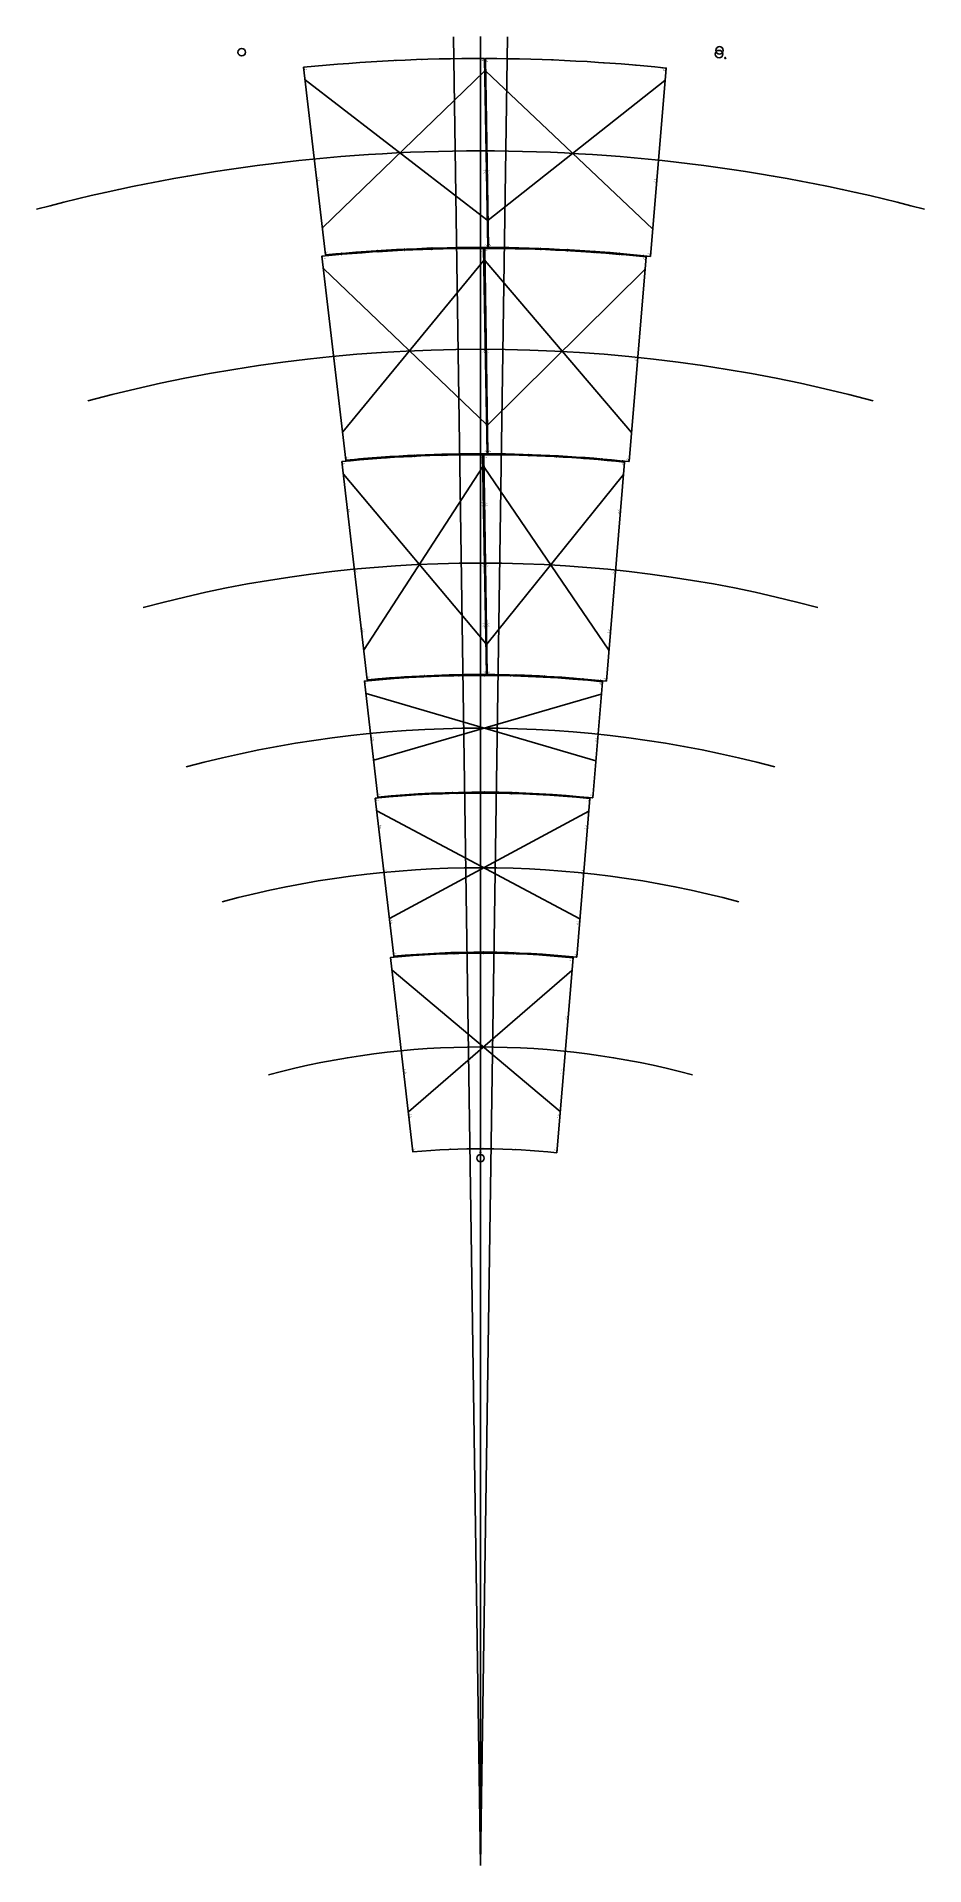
# Model space of a CAD drawing. Header units: millimetres. Extents: x -238 to 238, y 0 to 980.
import ezdxf

# ---------------------------------------------------------------- set-up
doc = ezdxf.new("R2010")
doc.units = ezdxf.units.MM
for name, color, linetype in [('15', 7, 'Continuous'), ('20', 7, 'Continuous'), ('locators', 7, 'Continuous'), ('references', 7, 'Continuous')]:
    doc.layers.add(name, color=color, linetype=linetype)

# ---------------------------------------------------------------- blocks, each defined once
blk = doc.blocks.new('ac_pad')
h = blk.add_hatch(color=7)
h.dxf.hatch_style = 1
h.paths.add_polyline_path([(-0.1, -0.028), (-0.1, 0.028), (0.1, 0.028), (0.1, -0.028), (-0.1, -0.028)])
blk = doc.blocks.new('chip_sep_pad')
h = blk.add_hatch(color=7)
h.dxf.hatch_style = 1
h.paths.add_polyline_path([(-0.0165, -0.0205), (-0.0165, 0.0205), (0.0165, 0.0205), (0.0165, -0.0205), (-0.0165, -0.0205)])
blk = doc.blocks.new('pads_0_0')
for name, p, rotation in [('ac_pad', (-37.48, 39.16), 6.815719294887893), ('chip_sep_pad', (-55.32, 36.95), 6.804656263269079), ('ac_pad', (-55.2, 36.97), 6.804656263269079), ('ac_pad', (-55.18, 36.82), 6.782530200031541), ('ac_pad', (-55.17, 36.67), 6.760404136794006), ('ac_pad', (-55.15, 36.52), 6.738278073556407), ('ac_pad', (-55.14, 36.38), 6.716152010318829), ('ac_pad', (-55.13, 36.23), 6.694025947081295), ('ac_pad', (-54.86, 37.08), 6.815719294887893), ('ac_pad', (-54.84, 36.94), 6.793593231650308), ('ac_pad', (-54.83, 36.79), 6.771467168412747), ('ac_pad', (-54.81, 36.64), 6.749341105175189), ('ac_pad', (-54.8, 36.49), 6.727215041937624), ('ac_pad', (-54.79, 36.34), 6.70508897870006), ('chip_sep_pad', (-37.95, 39.03), 6.804656263269079), ('ac_pad', (-37.82, 39.04), 6.804656263269079), ('ac_pad', (-37.81, 38.89), 6.782530200031541), ('ac_pad', (-37.79, 38.73), 6.760404136794006), ('ac_pad', (-37.78, 38.58), 6.738278073556407), ('ac_pad', (-37.76, 38.42), 6.716152010318829), ('ac_pad', (-37.75, 38.27), 6.694025947081295), ('ac_pad', (-37.47, 39.01), 6.793593231650308), ('ac_pad', (-37.45, 38.85), 6.771467168412747), ('ac_pad', (-37.44, 38.7), 6.749341105175189), ('ac_pad', (-37.42, 38.54), 6.727215041937624), ('ac_pad', (-37.41, 38.38), 6.70508897870006), ('ac_pad', (-55.41, -39.08), 355.4761118856354), ('ac_pad', (-55.39, -38.94), 355.4982379488729), ('ac_pad', (-55.38, -38.79), 355.5203640121106), ('ac_pad', (-55.36, -38.64), 355.5424900753481), ('ac_pad', (-55.35, -38.49), 355.5646161385857), ('ac_pad', (-55.33, -38.35), 355.5867422018232), ('ac_pad', (-55.32, -38.2), 355.6088682650608), ('ac_pad', (-55.05, -39.04), 355.4871749172543), ('ac_pad', (-55.04, -38.89), 355.5093009804918), ('ac_pad', (-55.02, -38.74), 355.5314270437293), ('ac_pad', (-55.01, -38.59), 355.5535531069669), ('ac_pad', (-54.99, -38.45), 355.5756791702045), ('ac_pad', (-54.98, -38.3), 355.597805233442), ('chip_sep_pad', (-54.93, -39.05), 355.4871749172543), ('ac_pad', (-37.97, -40.46), 355.4761118856354), ('ac_pad', (-37.95, -40.31), 355.4982379488729), ('ac_pad', (-37.93, -40.16), 355.5203640121106), ('ac_pad', (-37.92, -40), 355.5424900753481), ('ac_pad', (-37.9, -39.85), 355.5646161385857), ('ac_pad', (-37.89, -39.69), 355.5867422018232), ('ac_pad', (-37.87, -39.54), 355.6088682650608), ('ac_pad', (-37.61, -40.41), 355.4871749172543), ('ac_pad', (-37.59, -40.26), 355.5093009804918), ('ac_pad', (-37.58, -40.11), 355.5314270437293), ('ac_pad', (-37.56, -39.95), 355.5535531069669), ('ac_pad', (-37.55, -39.8), 355.5756791702045), ('ac_pad', (-37.53, -39.64), 355.597805233442), ('chip_sep_pad', (-37.49, -40.42), 355.4871749172543)]:
    blk.add_blockref(name, p, dxfattribs=dict(rotation=rotation))
blk = doc.blocks.new('row_0_0')
blk.add_blockref('pads_0_0', (0, 0))
blk = doc.blocks.new('pads_0_1')
for name, p, rotation in [('ac_pad', (-36.58, 39.19), 6.804656263269115), ('ac_pad', (-36.24, 39.31), 6.815719294887876), ('chip_sep_pad', (-14.39, 41.84), 6.804656263269115), ('ac_pad', (-14.27, 41.85), 6.804656263269115), ('ac_pad', (-14.25, 41.69), 6.78253020003155), ('ac_pad', (-14.23, 41.52), 6.760404136793972), ('ac_pad', (-14.22, 41.36), 6.738278073556412), ('ac_pad', (-14.2, 41.2), 6.716152010318837), ('ac_pad', (-14.19, 41.03), 6.694025947081287), ('ac_pad', (-13.93, 41.98), 6.815719294887876), ('ac_pad', (-13.91, 41.81), 6.793593231650329), ('ac_pad', (-13.89, 41.65), 6.771467168412758), ('ac_pad', (-13.88, 41.48), 6.749341105175199), ('ac_pad', (-13.86, 41.32), 6.727215041937624), ('ac_pad', (-13.85, 41.16), 6.705088978700052), ('chip_sep_pad', (-36.71, 39.18), 6.804656263269115), ('ac_pad', (-36.57, 39.03), 6.78253020003155), ('ac_pad', (-36.55, 38.88), 6.760404136793972), ('ac_pad', (-36.54, 38.72), 6.738278073556412), ('ac_pad', (-36.52, 38.57), 6.716152010318837), ('ac_pad', (-36.51, 38.41), 6.694025947081287), ('ac_pad', (-36.23, 39.15), 6.793593231650329), ('ac_pad', (-36.21, 39), 6.771467168412758), ('ac_pad', (-36.2, 38.84), 6.749341105175199), ('ac_pad', (-36.18, 38.69), 6.727215041937624), ('ac_pad', (-36.17, 38.53), 6.705088978700052), ('ac_pad', (-36.72, -40.56), 355.4761118856354), ('ac_pad', (-36.7, -40.41), 355.4982379488729), ('ac_pad', (-36.69, -40.25), 355.5203640121105), ('ac_pad', (-36.67, -40.1), 355.5424900753481), ('ac_pad', (-36.66, -39.94), 355.5646161385857), ('ac_pad', (-36.64, -39.79), 355.5867422018232), ('ac_pad', (-36.63, -39.63), 355.6088682650608), ('ac_pad', (-36.36, -40.51), 355.4871749172542), ('ac_pad', (-36.35, -40.36), 355.5093009804918), ('ac_pad', (-36.33, -40.2), 355.5314270437293), ('ac_pad', (-36.32, -40.05), 355.5535531069669), ('ac_pad', (-36.3, -39.89), 355.5756791702045), ('ac_pad', (-36.29, -39.74), 355.597805233442), ('chip_sep_pad', (-36.24, -40.52), 355.4871749172542), ('ac_pad', (-14.31, -42.34), 355.4761118856354), ('ac_pad', (-14.3, -42.17), 355.4982379488729), ('ac_pad', (-14.28, -42.01), 355.5203640121105), ('ac_pad', (-14.26, -41.85), 355.5424900753481), ('ac_pad', (-14.25, -41.68), 355.5646161385857), ('ac_pad', (-14.23, -41.52), 355.5867422018232), ('ac_pad', (-14.22, -41.35), 355.6088682650608), ('ac_pad', (-13.96, -42.28), 355.4871749172542), ('ac_pad', (-13.94, -42.12), 355.5093009804918), ('ac_pad', (-13.92, -41.95), 355.5314270437293), ('ac_pad', (-13.91, -41.79), 355.5535531069669), ('ac_pad', (-13.89, -41.63), 355.5756791702045), ('ac_pad', (-13.88, -41.46), 355.597805233442), ('chip_sep_pad', (-13.83, -42.29), 355.4871749172542)]:
    blk.add_blockref(name, p, dxfattribs=dict(rotation=rotation))
blk = doc.blocks.new('row_0_1')
blk.add_blockref('pads_0_1', (0, 0))
blk = doc.blocks.new('pads_0_2')
for name, p, rotation in [('chip_sep_pad', (-12.64, 42.07), 6.807108314763168), ('ac_pad', (-12.52, 42.08), 6.807108314763168), ('ac_pad', (-12.51, 41.93), 6.787434317458223), ('ac_pad', (-12.49, 41.79), 6.767760320153253), ('ac_pad', (-12.48, 41.64), 6.748086322848296), ('ac_pad', (-12.46, 41.49), 6.728412325543378), ('ac_pad', (-12.45, 41.35), 6.708738328238407), ('ac_pad', (-12.18, 42.19), 6.816945313415672), ('ac_pad', (-12.17, 42.05), 6.797271316110716), ('ac_pad', (-12.15, 41.9), 6.777597318805719), ('ac_pad', (-12.14, 41.75), 6.757923321500782), ('ac_pad', (-12.12, 41.61), 6.738249324195828), ('ac_pad', (-12.11, 41.46), 6.718575326890861), ('chip_sep_pad', (14.65, 45.32), 6.807108314763168), ('ac_pad', (14.77, 45.34), 6.807108314763168), ('ac_pad', (14.79, 45.18), 6.787434317458223), ('ac_pad', (14.8, 45.03), 6.767760320153253), ('ac_pad', (14.82, 44.87), 6.748086322848296), ('ac_pad', (14.83, 44.71), 6.728412325543378), ('ac_pad', (14.85, 44.56), 6.708738328238407), ('ac_pad', (15.11, 45.46), 6.816945313415672), ('ac_pad', (15.13, 45.3), 6.797271316110716), ('ac_pad', (15.14, 45.15), 6.777597318805719), ('ac_pad', (15.16, 44.99), 6.757923321500782), ('ac_pad', (15.17, 44.83), 6.738249324195828), ('ac_pad', (15.19, 44.68), 6.718575326890861), ('ac_pad', (-12.56, -42.48), 355.4748858671077), ('ac_pad', (-12.55, -42.34), 355.4945598644126), ('ac_pad', (-12.53, -42.19), 355.5142338617175), ('ac_pad', (-12.52, -42.05), 355.5339078590225), ('ac_pad', (-12.5, -41.9), 355.5535818563275), ('ac_pad', (-12.49, -41.75), 355.5732558536324), ('ac_pad', (-12.47, -41.61), 355.5929298509374), ('ac_pad', (-12.2, -42.44), 355.4847228657601), ('ac_pad', (-12.19, -42.29), 355.504396863065), ('ac_pad', (-12.17, -42.15), 355.52407086037), ('ac_pad', (-12.16, -42), 355.543744857675), ('ac_pad', (-12.15, -41.85), 355.56341885498), ('ac_pad', (-12.13, -41.71), 355.5830928522849), ('chip_sep_pad', (-12.08, -42.45), 355.4847228657601), ('ac_pad', (14.84, -44.65), 355.4748858671077), ('ac_pad', (14.86, -44.5), 355.4945598644126), ('ac_pad', (14.87, -44.34), 355.5142338617175), ('ac_pad', (14.89, -44.19), 355.5339078590225), ('ac_pad', (14.9, -44.03), 355.5535818563275), ('ac_pad', (14.92, -43.88), 355.5732558536324), ('ac_pad', (14.93, -43.72), 355.5929298509374), ('ac_pad', (15.2, -44.6), 355.4847228657601), ('ac_pad', (15.21, -44.45), 355.504396863065), ('ac_pad', (15.23, -44.29), 355.52407086037), ('ac_pad', (15.24, -44.14), 355.543744857675), ('ac_pad', (15.26, -43.98), 355.56341885498), ('ac_pad', (15.27, -43.82), 355.5830928522849), ('chip_sep_pad', (15.32, -44.61), 355.4847228657601)]:
    blk.add_blockref(name, p, dxfattribs=dict(rotation=rotation))
blk = doc.blocks.new('row_0_2')
blk.add_blockref('pads_0_2', (0, 0))
blk = doc.blocks.new('pads_0_3')
for name, p, rotation in [('chip_sep_pad', (46.16, 49.08), 6.80710831476318), ('ac_pad', (46.28, 49.1), 6.80710831476318), ('ac_pad', (46.62, 49.22), 6.816945313415652), ('ac_pad', (46.64, 49.06), 6.797271316110692), ('chip_sep_pad', (15.89, 45.47), 6.80710831476318), ('ac_pad', (16.01, 45.49), 6.80710831476318), ('ac_pad', (16.03, 45.33), 6.787434317458223), ('ac_pad', (16.04, 45.17), 6.767760320153276), ('ac_pad', (16.06, 45.02), 6.748086322848303), ('ac_pad', (16.08, 44.86), 6.728412325543329), ('ac_pad', (16.09, 44.7), 6.708738328238393), ('ac_pad', (16.35, 45.61), 6.816945313415652), ('ac_pad', (16.37, 45.45), 6.797271316110692), ('ac_pad', (16.38, 45.29), 6.777597318805747), ('ac_pad', (16.4, 45.14), 6.757923321500773), ('ac_pad', (16.42, 44.98), 6.738249324195817), ('ac_pad', (16.43, 44.82), 6.718575326890874), ('ac_pad', (46.3, 48.93), 6.787434317458223), ('ac_pad', (46.32, 48.77), 6.767760320153276), ('ac_pad', (46.34, 48.6), 6.748086322848303), ('ac_pad', (46.35, 48.43), 6.728412325543329), ('ac_pad', (46.37, 48.27), 6.708738328238393), ('ac_pad', (46.66, 48.89), 6.777597318805747), ('ac_pad', (46.67, 48.72), 6.757923321500773), ('ac_pad', (46.69, 48.56), 6.738249324195817), ('ac_pad', (46.71, 48.39), 6.718575326890874), ('ac_pad', (16.09, -44.75), 355.4748858671077), ('ac_pad', (16.1, -44.6), 355.4945598644126), ('ac_pad', (16.12, -44.44), 355.5142338617175), ('ac_pad', (16.13, -44.28), 355.5339078590225), ('ac_pad', (16.15, -44.13), 355.5535818563275), ('ac_pad', (16.16, -43.97), 355.5732558536324), ('ac_pad', (16.18, -43.82), 355.5929298509374), ('ac_pad', (16.44, -44.7), 355.4847228657601), ('ac_pad', (16.46, -44.54), 355.5043968630651), ('ac_pad', (16.47, -44.39), 355.52407086037), ('ac_pad', (16.49, -44.23), 355.5437448576749), ('ac_pad', (16.5, -44.08), 355.5634188549799), ('ac_pad', (16.52, -43.92), 355.5830928522849), ('chip_sep_pad', (16.56, -44.71), 355.4847228657601), ('ac_pad', (46.48, -47.16), 355.4748858671077), ('ac_pad', (46.49, -46.99), 355.4945598644126), ('ac_pad', (46.51, -46.82), 355.5142338617175), ('ac_pad', (46.53, -46.66), 355.5339078590225), ('ac_pad', (46.54, -46.49), 355.5535818563275), ('ac_pad', (46.56, -46.32), 355.5732558536324), ('ac_pad', (46.57, -46.16), 355.5929298509374), ('ac_pad', (46.83, -47.1), 355.4847228657601), ('ac_pad', (46.85, -46.93), 355.5043968630651), ('ac_pad', (46.87, -46.77), 355.52407086037), ('ac_pad', (46.88, -46.6), 355.5437448576749), ('ac_pad', (46.9, -46.43), 355.5634188549799), ('ac_pad', (46.91, -46.27), 355.5830928522849), ('chip_sep_pad', (46.96, -47.11), 355.4847228657601)]:
    blk.add_blockref(name, p, dxfattribs=dict(rotation=rotation))
blk = doc.blocks.new('row_0_3')
blk.add_blockref('pads_0_3', (0, 0))
blk = doc.blocks.new('MarkI')
at = {"layer": '15', "color": 160}
blk.add_lwpolyline([(-0.0575, -0.0175), (-0.0575, 0.0175), (0.0575, 0.0175), (0.0575, -0.0175), (-0.0575, -0.0175)], dxfattribs=at)
for points in [[(-0.0525, 0.0125), (-0.0175, 0.0125), (-0.0175, -0.0125), (-0.0525, -0.0125), (-0.0525, 0.0125)], [(0.0175, 0.0125), (0.0525, 0.0125), (0.0525, -0.0125), (0.0175, -0.0125), (0.0175, 0.0125)]]:
    blk.add_lwpolyline(points, close=True, dxfattribs=at)
blk.add_circle((0, 0), 0.0125, dxfattribs=at)
blk = doc.blocks.new('MarkKn')
at = {"layer": '15', "color": 160}
blk.add_lwpolyline([(-0.05, -0.03), (-0.05, 0.03), (0.05, 0.03), (0.05, -0.03), (-0.05, -0.03)], dxfattribs=at)
blk.add_lwpolyline([(-0.03, 0), (-0.02, 0.01), (-0.01, 0), (-0.02, -0.01), (-0.03, 0)], close=True, dxfattribs=at)
blk = doc.blocks.new('MarkF')
at = {"layer": '15', "color": 160}
blk.add_lwpolyline([(-0.065, -0.055), (0.065, -0.055), (0.065, 0.055), (-0.065, 0.055), (-0.065, -0.055)], dxfattribs=at)
blk.add_lwpolyline([(-0.06, 0.03), (-0.06, 0.05), (0.06, 0.05), (0.06, -0.05), (0.04, -0.05), (0.04, 0.03), (0.012, 0.03), (0.012, -0.03), (-0.008, -0.03), (-0.008, 0.03), (-0.06, 0.03)], close=True, dxfattribs=at)
blk = doc.blocks.new('MarkM')
at = {"layer": '15', "color": 160}
blk.add_lwpolyline([(-0.031, -0.031), (-0.031, 0.031), (0.031, 0.031), (0.031, -0.031), (-0.031, -0.031)], dxfattribs=at)
blk.add_lwpolyline([(-0.004, -0.004), (-0.004, -0.018), (-0.018, -0.018), (-0.018, -0.004), (-0.004, -0.004)], close=True, dxfattribs=at)
blk = doc.blocks.new('MarkE')
at = {"layer": '15', "color": 160}
blk.add_lwpolyline([(-0.05, -0.0325), (-0.05, 0.0325), (0.05, 0.0325), (0.05, -0.0325), (-0.05, -0.0325)], dxfattribs=at)
for points in [[(-0.045, 0.005), (-0.045, 0.0275), (-0.0225, 0.0275), (-0.0225, 0.005), (-0.045, 0.005)], [(0.0225, 0.005), (0.0225, 0.0275), (0.045, 0.0275), (0.045, 0.005), (0.0225, 0.005)], [(-0.045, -0.0275), (-0.045, -0.005), (-0.0225, -0.005), (-0.0225, -0.0275), (-0.045, -0.0275)], [(0.0225, -0.0275), (0.0225, -0.005), (0.045, -0.005), (0.045, -0.0275), (0.0225, -0.0275)]]:
    blk.add_lwpolyline(points, close=True, dxfattribs=at)
blk.add_circle((0, 0), 0.0125, dxfattribs=at)
blk = doc.blocks.new('MarkG')
at = {"layer": '15', "color": 160}
blk.add_lwpolyline([(-0.0325, -0.0325), (-0.0325, 0.0325), (0.0325, 0.0325), (0.0325, -0.0325), (-0.0325, -0.0325)], dxfattribs=at)
for centre in [(-0.01625, 0.01625), (0.01625, 0.01625), (-0.01625, -0.01625), (0.01625, -0.01625)]:
    blk.add_circle(centre, 0.01125, dxfattribs=at)
blk = doc.blocks.new('MarkH')
at = {"layer": '15', "color": 160}
blk.add_lwpolyline([(-0.0325, -0.0325), (-0.0325, 0.0325), (0.0325, 0.0325), (0.0325, -0.0325), (-0.0325, -0.0325)], dxfattribs=at)
blk.add_lwpolyline([(-0.0125, -0.0275), (-0.0125, -0.0125), (-0.0275, -0.0125), (-0.0275, 0.0125), (-0.0125, 0.0125), (-0.0125, 0.0275), (0.0125, 0.0275), (0.0125, 0.0125), (0.0275, 0.0125), (0.0275, -0.0125), (0.0125, -0.0125), (0.0125, -0.0275), (-0.0125, -0.0275)], close=True, dxfattribs=at)
blk = doc.blocks.new('R0')
for p, q in [((41, 49.08), (-34.47, -41.26)), ((41.18, -47.26), (-34.85, 40))]:
    blk.add_line(p, q)
at = {"layer": '20'}
blk.add_lwpolyline([(-56.61, -39.61), (-56.15, -34.8), (-55.74, -29.99), (-55.39, -25.17), (-55.1, -20.35), (-54.88, -15.53), (-54.71, -10.7), (-54.61, -5.88), (-54.57, -1.05), (-54.58, 3.78), (-54.66, 8.61), (-54.8, 13.44), (-55, 18.26), (-55.26, 23.08), (-55.58, 27.9), (-55.96, 32.71), (-56.4, 37.52), (47.71, 49.98), (48.3, 43.88), (48.81, 37.78), (49.24, 31.67), (49.6, 25.55), (49.88, 19.43), (50.09, 13.3), (50.22, 7.18), (50.27, 1.05), (50.24, -5.08), (50.14, -11.21), (49.96, -17.33), (49.7, -23.45), (49.37, -29.57), (48.96, -35.69), (48.48, -41.8), (47.92, -47.9), (-56.61, -39.61)], dxfattribs=at)
for name in ['row_0_3', 'row_0_0', 'row_0_1', 'row_0_2']:
    blk.add_blockref(name, (0, 0))
at = {"color": 12}
for name, p, rotation in [('MarkKn', (41, 49.08), 6.826518453914042), ('MarkG', (46.57, 49.74), 6.826518453914042), ('MarkM', (47.24, 49.82), 6.826518453914042), ('MarkE', (47.41, 49.84), 6.826518453914042), ('MarkH', (-37.88, 39.63), 6.826518453914042), ('MarkE', (-37.09, 39.73), 6.826518453914042), ('MarkH', (-36.3, 39.82), 6.826518453914042), ('MarkKn', (-34.85, 40), 6.826518453914042), ('MarkE', (-13.28, 42.58), 6.826518453914042), ('MarkH', (14.71, 45.93), 6.826518453914042), ('MarkE', (15.5, 46.02), 6.826518453914042), ('MarkH', (16.29, 46.12), 6.826518453914042), ('MarkE', (-56.09, 37.45), 6.826518453914042), ('MarkM', (-55.92, 37.47), 6.826518453914042), ('MarkG', (-55.25, 37.55), 6.826518453914042), ('MarkE', (-56.3, -39.53), 355.4648818681575), ('MarkM', (-56.13, -39.54), 355.4648818681575), ('MarkG', (-55.46, -39.59), 355.4648818681575), ('MarkH', (-38.02, -40.98), 355.4648818681575), ('MarkE', (-37.23, -41.04), 355.4648818681575), ('MarkH', (-36.43, -41.1), 355.4648818681575), ('MarkKn', (-34.47, -41.26), 355.4648818681575), ('MarkE', (-13.31, -42.94), 355.4648818681575), ('MarkH', (14.79, -45.17), 355.4648818681575), ('MarkE', (15.58, -45.23), 355.4648818681575), ('MarkH', (16.37, -45.29), 355.4648818681575), ('MarkKn', (41.18, -47.26), 355.4648818681575), ('MarkG', (46.78, -47.7), 355.4648818681575), ('MarkM', (47.45, -47.76), 355.4648818681575), ('MarkE', (47.62, -47.77), 355.4648818681575)]:
    blk.add_blockref(name, p, dxfattribs=dict(at, rotation=rotation))
at = {"color": 34}
for p, rotation in [((47.57, 49.84), 6.826518453914042), ((-56.25, 37.41), 6.826518453914042), ((-56.46, -39.49), 355.4648818681575), ((47.78, -47.76), 355.4648818681575)]:
    blk.add_blockref('MarkF', p, dxfattribs=dict(at, rotation=rotation))
at = {"color": 5}
for p, rotation in [((-2.2, 43.9), 6.826518453914042), ((-2.19, -43.82), 355.4648818681575)]:
    blk.add_blockref('MarkI', p, dxfattribs=dict(at, rotation=rotation))
at = {"color": 1}
for p, rotation in [((-54.86, 17.48), 92.60843829889143), ((49.9, 15.9), 91.86436872032678), ((-54.46, 0), 90), ((50.16, 0), 90), ((-54.86, -17.48), 87.39156170110856), ((49.9, -15.9), 88.13563127967323)]:
    blk.add_blockref('MarkKn', p, dxfattribs=dict(at, rotation=rotation))
at = {"color": 3}
for p, rotation in [((-54.53, 7), 91.0442852282958), ((-54.47, 1.34), 90.20053522829579), ((50.08, 8.91), 91.0442852282958), ((50.16, 1.71), 90.20053522829579), ((-54.49, -4.31), 89.3567852282958), ((50.13, -5.49), 89.3567852282958)]:
    blk.add_blockref('MarkI', p, dxfattribs=dict(at, rotation=rotation))
blk = doc.blocks.new('pads_10_0')
for name, p, rotation in [('chip_sep_pad', (-30.07, 49.59), 6.814671938580803), ('ac_pad', (-29.95, 49.61), 6.814671938580803), ('ac_pad', (-29.93, 49.45), 6.796943224434417), ('ac_pad', (-29.92, 49.29), 6.779214510287961), ('ac_pad', (-29.9, 49.14), 6.761485796141539), ('ac_pad', (-29.89, 48.98), 6.74375708199508), ('ac_pad', (-29.61, 49.73), 6.823536295653998), ('ac_pad', (-29.59, 49.57), 6.805807581507617), ('ac_pad', (-29.58, 49.41), 6.788078867361189), ('ac_pad', (-29.56, 49.26), 6.770350153214724), ('ac_pad', (-29.55, 49.1), 6.752621439068299), ('chip_sep_pad', (-46.56, 47.62), 6.814671938580803), ('ac_pad', (-46.44, 47.64), 6.814671938580803), ('ac_pad', (-46.42, 47.48), 6.796943224434417), ('ac_pad', (-46.41, 47.33), 6.779214510287961), ('ac_pad', (-46.4, 47.18), 6.761485796141539), ('ac_pad', (-46.38, 47.03), 6.74375708199508), ('ac_pad', (-46.37, 46.88), 6.726028367848728), ('ac_pad', (-46.1, 47.75), 6.823536295653998), ('ac_pad', (-46.08, 47.6), 6.805807581507617), ('ac_pad', (-46.07, 47.45), 6.788078867361189), ('ac_pad', (-46.06, 47.3), 6.770350153214724), ('ac_pad', (-46.04, 47.15), 6.752621439068299), ('ac_pad', (-46.03, 47), 6.734892724921923), ('ac_pad', (-29.87, 48.82), 6.726028367848728), ('ac_pad', (-29.53, 48.94), 6.734892724921923), ('ac_pad', (-46.57, -48.91), 355.5214810273085), ('ac_pad', (-46.55, -48.76), 355.539209741455), ('ac_pad', (-46.54, -48.61), 355.5569384556014), ('ac_pad', (-46.52, -48.46), 355.5746671697478), ('ac_pad', (-46.22, -49.01), 355.5126166702353), ('ac_pad', (-46.21, -48.86), 355.5303453843818), ('ac_pad', (-46.19, -48.71), 355.5480740985282), ('ac_pad', (-46.18, -48.56), 355.5658028126746), ('ac_pad', (-46.61, -49.36), 355.4682948848693), ('ac_pad', (-46.6, -49.21), 355.4860235990157), ('ac_pad', (-46.58, -49.06), 355.5037523131622), ('ac_pad', (-46.25, -49.32), 355.4771592419424), ('ac_pad', (-46.24, -49.17), 355.4948879560889), ('chip_sep_pad', (-46.13, -49.33), 355.4771592419424), ('ac_pad', (-30.06, -50.68), 355.4682948848693), ('ac_pad', (-30.04, -50.52), 355.4860235990157), ('ac_pad', (-30.02, -50.36), 355.5037523131622), ('ac_pad', (-30.01, -50.21), 355.5214810273085), ('ac_pad', (-29.99, -50.05), 355.539209741455), ('ac_pad', (-29.98, -49.9), 355.5569384556014), ('ac_pad', (-29.96, -49.74), 355.5746671697478), ('ac_pad', (-29.7, -50.63), 355.4771592419424), ('ac_pad', (-29.68, -50.47), 355.4948879560889), ('ac_pad', (-29.67, -50.31), 355.5126166702353), ('ac_pad', (-29.65, -50.16), 355.5303453843818), ('ac_pad', (-29.64, -50), 355.5480740985282), ('ac_pad', (-29.62, -49.85), 355.5658028126746), ('chip_sep_pad', (-29.58, -50.64), 355.4771592419424)]:
    blk.add_blockref(name, p, dxfattribs=dict(rotation=rotation))
blk = doc.blocks.new('row_10_0')
blk.add_blockref('pads_10_0', (0, 0))
blk = doc.blocks.new('pads_10_1')
for name, p, rotation in [('chip_sep_pad', (-28.83, 49.74), 6.814671938580816), ('ac_pad', (-28.71, 49.76), 6.814671938580816), ('ac_pad', (-28.69, 49.6), 6.796943224434384), ('ac_pad', (-28.68, 49.44), 6.779214510287955), ('ac_pad', (-28.66, 49.28), 6.761485796141558), ('ac_pad', (-28.65, 49.13), 6.743757081995114), ('ac_pad', (-28.63, 48.97), 6.726028367848672), ('ac_pad', (-28.37, 49.88), 6.823536295654058), ('ac_pad', (-28.35, 49.72), 6.805807581507591), ('ac_pad', (-28.34, 49.56), 6.788078867361177), ('ac_pad', (-28.32, 49.4), 6.770350153214776), ('ac_pad', (-28.31, 49.25), 6.752621439068338), ('ac_pad', (-28.29, 49.09), 6.73489272492191), ('chip_sep_pad', (-3.42, 52.78), 6.814671938580816), ('ac_pad', (-3.3, 52.79), 6.814671938580816), ('ac_pad', (-3.28, 52.63), 6.796943224434384), ('ac_pad', (-3.27, 52.46), 6.779214510287955), ('ac_pad', (-3.25, 52.3), 6.761485796141558), ('ac_pad', (-3.24, 52.13), 6.743757081995114), ('ac_pad', (-3.22, 51.97), 6.726028367848672), ('ac_pad', (-2.96, 52.92), 6.823536295654058), ('ac_pad', (-2.95, 52.75), 6.805807581507591), ('ac_pad', (-2.93, 52.59), 6.788078867361177), ('ac_pad', (-2.91, 52.42), 6.770350153214776), ('ac_pad', (-2.9, 52.26), 6.752621439068338), ('ac_pad', (-2.88, 52.09), 6.73489272492191), ('ac_pad', (-28.81, -50.77), 355.4682948848693), ('ac_pad', (-28.79, -50.62), 355.4860235990157), ('ac_pad', (-28.78, -50.46), 355.5037523131621), ('ac_pad', (-28.76, -50.31), 355.5214810273085), ('ac_pad', (-28.75, -50.15), 355.539209741455), ('ac_pad', (-28.73, -49.99), 355.5569384556014), ('ac_pad', (-28.72, -49.84), 355.5746671697478), ('ac_pad', (-28.45, -50.72), 355.4771592419424), ('ac_pad', (-28.44, -50.57), 355.4948879560889), ('ac_pad', (-28.42, -50.41), 355.5126166702353), ('ac_pad', (-28.41, -50.26), 355.5303453843817), ('ac_pad', (-28.39, -50.1), 355.5480740985282), ('ac_pad', (-28.38, -49.94), 355.5658028126746), ('chip_sep_pad', (-28.33, -50.73), 355.4771592419424), ('ac_pad', (-3.3, -52.8), 355.4682948848693), ('ac_pad', (-3.29, -52.63), 355.4860235990157), ('ac_pad', (-3.27, -52.47), 355.5037523131621), ('ac_pad', (-3.25, -52.3), 355.5214810273085), ('ac_pad', (-3.24, -52.14), 355.539209741455), ('ac_pad', (-3.22, -51.98), 355.5569384556014), ('ac_pad', (-3.2, -51.81), 355.5746671697478), ('ac_pad', (-2.94, -52.74), 355.4771592419424), ('ac_pad', (-2.93, -52.58), 355.4948879560889), ('ac_pad', (-2.91, -52.41), 355.5126166702353), ('ac_pad', (-2.9, -52.25), 355.5303453843817), ('ac_pad', (-2.88, -52.09), 355.5480740985282), ('ac_pad', (-2.86, -51.92), 355.5658028126746), ('chip_sep_pad', (-2.82, -52.75), 355.4771592419424)]:
    blk.add_blockref(name, p, dxfattribs=dict(rotation=rotation))
blk = doc.blocks.new('row_10_1')
blk.add_blockref('pads_10_1', (0, 0))
blk = doc.blocks.new('pads_10_2')
for name, p, rotation in [('chip_sep_pad', (-1.68, 53), 6.816280181493599), ('ac_pad', (-1.55, 53.02), 6.816280181493599), ('ac_pad', (-1.54, 52.86), 6.800159742001803), ('ac_pad', (-1.53, 52.71), 6.784039302510013), ('ac_pad', (-1.51, 52.56), 6.767918863018314), ('ac_pad', (-1.5, 52.41), 6.751798423526505), ('ac_pad', (-1.48, 52.26), 6.735677984034741), ('ac_pad', (-1.21, 53.13), 6.824340401239486), ('ac_pad', (-1.2, 52.98), 6.808219961747702), ('ac_pad', (-1.18, 52.83), 6.792099522255927), ('ac_pad', (-1.17, 52.68), 6.775979082764162), ('ac_pad', (-1.16, 52.53), 6.75985864327239), ('ac_pad', (-1.14, 52.38), 6.743738203780605), ('chip_sep_pad', (20.76, 55.68), 6.816280181493599), ('ac_pad', (20.88, 55.7), 6.816280181493599), ('ac_pad', (20.9, 55.54), 6.800159742001803), ('ac_pad', (20.91, 55.38), 6.784039302510013), ('ac_pad', (20.93, 55.23), 6.767918863018314), ('ac_pad', (20.94, 55.07), 6.751798423526505), ('ac_pad', (20.96, 54.91), 6.735677984034741), ('ac_pad', (21.22, 55.82), 6.824340401239486), ('ac_pad', (21.24, 55.66), 6.808219961747702), ('ac_pad', (21.25, 55.5), 6.792099522255927), ('ac_pad', (21.27, 55.35), 6.775979082764162), ('ac_pad', (21.28, 55.19), 6.75985864327239), ('ac_pad', (21.3, 55.03), 6.743738203780605), ('ac_pad', (-1.55, -52.94), 355.4674907792838), ('ac_pad', (-1.53, -52.79), 355.4836112187755), ('ac_pad', (-1.52, -52.64), 355.4997316582673), ('ac_pad', (-1.5, -52.49), 355.5158520977591), ('ac_pad', (-1.49, -52.34), 355.5319725372509), ('ac_pad', (-1.47, -52.19), 355.5480929767427), ('ac_pad', (-1.46, -52.04), 355.5642134162345), ('ac_pad', (-1.19, -52.9), 355.4755509990297), ('ac_pad', (-1.18, -52.75), 355.4916714385215), ('ac_pad', (-1.16, -52.6), 355.5077918780133), ('ac_pad', (-1.15, -52.45), 355.5239123175051), ('ac_pad', (-1.13, -52.3), 355.5400327569968), ('ac_pad', (-1.12, -52.15), 355.5561531964886), ('chip_sep_pad', (-1.07, -52.91), 355.4755509990297), ('ac_pad', (20.98, -54.73), 355.4674907792838), ('ac_pad', (20.99, -54.57), 355.4836112187755), ('ac_pad', (21.01, -54.42), 355.4997316582673), ('ac_pad', (21.02, -54.26), 355.5158520977591), ('ac_pad', (21.04, -54.1), 355.5319725372509), ('ac_pad', (21.05, -53.95), 355.5480929767427), ('ac_pad', (21.07, -53.79), 355.5642134162345), ('ac_pad', (21.33, -54.68), 355.4755509990297), ('ac_pad', (21.35, -54.52), 355.4916714385215), ('ac_pad', (21.37, -54.37), 355.5077918780133), ('ac_pad', (21.38, -54.21), 355.5239123175051), ('ac_pad', (21.4, -54.05), 355.5400327569968), ('ac_pad', (21.41, -53.9), 355.5561531964886), ('chip_sep_pad', (21.46, -54.69), 355.4755509990297)]:
    blk.add_blockref(name, p, dxfattribs=dict(rotation=rotation))
blk = doc.blocks.new('row_10_2')
blk.add_blockref('pads_10_2', (0, 0))
blk = doc.blocks.new('pads_10_3')
for name, p, rotation in [('chip_sep_pad', (22, 55.83), 6.816280181493653), ('ac_pad', (22.12, 55.85), 6.816280181493653), ('ac_pad', (22.14, 55.69), 6.800159742001843), ('ac_pad', (22.15, 55.53), 6.784039302510099), ('ac_pad', (22.17, 55.37), 6.767918863018258), ('ac_pad', (22.19, 55.22), 6.751798423526508), ('ac_pad', (22.2, 55.06), 6.735677984034708), ('ac_pad', (22.46, 55.97), 6.824340401239441), ('ac_pad', (22.48, 55.81), 6.808219961747699), ('ac_pad', (22.49, 55.65), 6.792099522255947), ('ac_pad', (22.51, 55.49), 6.775979082764122), ('ac_pad', (22.53, 55.34), 6.759858643272411), ('ac_pad', (22.54, 55.18), 6.743738203780628), ('chip_sep_pad', (35.5, 57.44), 6.816280181493653), ('ac_pad', (35.62, 57.46), 6.816280181493653), ('ac_pad', (35.64, 57.3), 6.800159742001843), ('ac_pad', (35.66, 57.14), 6.784039302510099), ('ac_pad', (35.67, 56.98), 6.767918863018258), ('ac_pad', (35.69, 56.82), 6.751798423526508), ('ac_pad', (35.7, 56.66), 6.735677984034708), ('ac_pad', (35.96, 57.58), 6.824340401239441), ('ac_pad', (35.98, 57.42), 6.808219961747699), ('ac_pad', (35.99, 57.26), 6.792099522255947), ('ac_pad', (36.01, 57.1), 6.775979082764122), ('ac_pad', (36.03, 56.94), 6.759858643272411), ('ac_pad', (36.04, 56.78), 6.743738203780628), ('ac_pad', (22.22, -54.83), 355.4674907792838), ('ac_pad', (22.24, -54.67), 355.4836112187755), ('ac_pad', (22.26, -54.51), 355.4997316582673), ('ac_pad', (22.27, -54.36), 355.5158520977591), ('ac_pad', (22.29, -54.2), 355.5319725372509), ('ac_pad', (22.3, -54.05), 355.5480929767427), ('ac_pad', (22.32, -53.89), 355.5642134162345), ('ac_pad', (22.58, -54.78), 355.4755509990296), ('ac_pad', (22.6, -54.62), 355.4916714385215), ('ac_pad', (22.61, -54.46), 355.5077918780132), ('ac_pad', (22.63, -54.31), 355.5239123175051), ('ac_pad', (22.64, -54.15), 355.5400327569968), ('ac_pad', (22.66, -53.99), 355.5561531964887), ('chip_sep_pad', (22.7, -54.79), 355.4755509990296), ('ac_pad', (35.78, -55.9), 355.4674907792838), ('ac_pad', (35.79, -55.74), 355.4836112187755), ('ac_pad', (35.81, -55.58), 355.4997316582673), ('ac_pad', (35.82, -55.42), 355.5158520977591), ('ac_pad', (35.84, -55.26), 355.5319725372509), ('ac_pad', (35.86, -55.1), 355.5480929767427), ('ac_pad', (35.87, -54.94), 355.5642134162345), ('ac_pad', (36.13, -55.85), 355.4755509990296), ('ac_pad', (36.15, -55.69), 355.4916714385215), ('ac_pad', (36.17, -55.53), 355.5077918780132), ('ac_pad', (36.18, -55.37), 355.5239123175051), ('ac_pad', (36.2, -55.21), 355.5400327569968), ('ac_pad', (36.21, -55.05), 355.5561531964887), ('chip_sep_pad', (36.26, -55.86), 355.4755509990296)]:
    blk.add_blockref(name, p, dxfattribs=dict(rotation=rotation))
blk = doc.blocks.new('row_10_3')
blk.add_blockref('pads_10_3', (0, 0))
blk = doc.blocks.new('R1')
for p, q in [((30.48, -56), (-27.49, 50.5)), ((30.34, 57.43), (-27.17, -51.42))]:
    blk.add_line(p, q)
at = {"layer": '20'}
blk.add_lwpolyline([(-47.81, -49.89), (-47.23, -43.78), (-46.72, -37.66), (-46.28, -31.53), (-45.92, -25.4), (-45.65, -19.27), (-45.44, -13.13), (-45.32, -6.99), (-45.27, -0.85), (-45.29, 5.29), (-45.4, 11.43), (-45.58, 17.56), (-45.84, 23.7), (-46.18, 29.83), (-46.59, 35.96), (-47.08, 42.08), (-47.64, 48.19), (37.05, 58.34), (37.73, 51.17), (38.33, 44), (38.84, 36.82), (39.25, 29.63), (39.58, 22.44), (39.81, 15.25), (39.96, 8.05), (40.02, 0.85), (39.98, -6.34), (39.86, -13.54), (39.64, -20.74), (39.34, -27.93), (38.94, -35.12), (38.46, -42.3), (37.88, -49.47), (37.22, -56.64), (-47.81, -49.89)], dxfattribs=at)
for name in ['row_10_0', 'row_10_1', 'row_10_2', 'row_10_3']:
    blk.add_blockref(name, (0, 0))
at = {"color": 12}
for name, p, rotation in [('MarkH', (-30.01, 50.2), 6.832075843735169), ('MarkE', (-29.22, 50.29), 6.832075843735169), ('MarkH', (-28.43, 50.39), 6.832075843735169), ('MarkKn', (-27.49, 50.5), 6.832075843735169), ('MarkE', (-2.31, 53.52), 6.832075843735169), ('MarkH', (20.82, 56.29), 6.832075843735169), ('MarkE', (21.61, 56.38), 6.832075843735169), ('MarkH', (22.4, 56.48), 6.832075843735169), ('MarkKn', (30.34, 57.43), 6.832075843735169), ('MarkG', (35.91, 58.1), 6.832075843735169), ('MarkM', (36.58, 58.18), 6.832075843735169), ('MarkE', (36.75, 58.2), 6.832075843735169), ('MarkE', (-47.34, 48.12), 6.832075843735169), ('MarkM', (-47.17, 48.14), 6.832075843735169), ('MarkG', (-46.5, 48.22), 6.832075843735169), ('MarkE', (-47.51, -49.81), 355.4593153240594), ('MarkM', (-47.34, -49.82), 355.4593153240594), ('MarkG', (-46.66, -49.87), 355.4593153240594), ('MarkH', (-30.11, -51.19), 355.4593153240594), ('MarkE', (-29.32, -51.25), 355.4593153240594), ('MarkH', (-28.52, -51.31), 355.4593153240594), ('MarkKn', (-27.17, -51.42), 355.4593153240594), ('MarkE', (-2.3, -53.4), 355.4593153240594), ('MarkH', (20.93, -55.24), 355.4593153240594), ('MarkE', (21.72, -55.3), 355.4593153240594), ('MarkH', (22.51, -55.37), 355.4593153240594), ('MarkKn', (30.48, -56), 355.4593153240594), ('MarkG', (36.08, -56.44), 355.4593153240594), ('MarkM', (36.75, -56.5), 355.4593153240594), ('MarkE', (36.92, -56.51), 355.4593153240594)]:
    blk.add_blockref(name, p, dxfattribs=dict(at, rotation=rotation))
at = {"color": 5}
for p, rotation in [((-2.68, 53.47), 6.832075843735169), ((-2.67, -53.37), 355.4593153240594)]:
    blk.add_blockref('MarkI', p, dxfattribs=dict(at, rotation=rotation))
at = {"color": 34}
for p, rotation in [((36.91, 58.19), 6.832075843735169), ((-47.5, 48.08), 6.832075843735169), ((-47.67, -49.77), 355.4593153240594), ((37.08, -56.5), 355.4593153240594)]:
    blk.add_blockref('MarkF', p, dxfattribs=dict(at, rotation=rotation))
at = {"color": 1}
for p, rotation in [((-45.45, 16.79), 91.9657367371166), ((39.72, 14.67), 91.46320071569531), ((-45.17, 0), 90), ((39.9, 0), 90), ((-45.45, -16.79), 88.0342632628834), ((39.72, -14.67), 88.53679928430469)]:
    blk.add_blockref('MarkKn', p, dxfattribs=dict(at, rotation=rotation))
at = {"color": 3}
for p, rotation in [((39.81, 10.47), 91.0442852282958), ((-45.25, 8.92), 91.0442852282958), ((-45.17, 1.71), 90.20053522829579), ((39.9, 2.01), 90.20053522829579), ((-45.2, -5.49), 89.3567852282958), ((39.87, -6.45), 89.3567852282958)]:
    blk.add_blockref('MarkI', p, dxfattribs=dict(at, rotation=rotation))
blk = doc.blocks.new('pads_20_0')
for name, p, rotation in [('chip_sep_pad', (-6.89, 59.88), 6.822031767154892), ('ac_pad', (-6.77, 59.89), 6.822031767154892), ('ac_pad', (-6.75, 59.74), 6.807240584935007), ('ac_pad', (-6.74, 59.58), 6.792449402715048), ('ac_pad', (-6.72, 59.43), 6.777658220495102), ('ac_pad', (-6.71, 59.27), 6.762867038275207), ('ac_pad', (-6.69, 59.11), 6.748075856055295), ('ac_pad', (-6.43, 60.01), 6.829427358264867), ('ac_pad', (-6.41, 59.86), 6.814636176044936), ('ac_pad', (-6.4, 59.7), 6.799844993825037), ('ac_pad', (-6.38, 59.54), 6.785053811605103), ('ac_pad', (-6.37, 59.39), 6.770262629385201), ('ac_pad', (-6.35, 59.23), 6.755471447165264), ('chip_sep_pad', (-36.01, 56.4), 6.822031767154892), ('ac_pad', (-35.88, 56.41), 6.822031767154892), ('ac_pad', (-35.87, 56.26), 6.807240584935007), ('ac_pad', (-35.85, 56.11), 6.792449402715048), ('ac_pad', (-35.84, 55.96), 6.777658220495102), ('ac_pad', (-35.83, 55.82), 6.762867038275207), ('ac_pad', (-35.81, 55.67), 6.748075856055295), ('ac_pad', (-35.54, 56.53), 6.829427358264867), ('ac_pad', (-35.53, 56.38), 6.814636176044936), ('ac_pad', (-35.51, 56.23), 6.799844993825037), ('ac_pad', (-35.5, 56.08), 6.785053811605103), ('ac_pad', (-35.49, 55.93), 6.770262629385201), ('ac_pad', (-35.47, 55.78), 6.755471447165264), ('ac_pad', (-36.01, -57.68), 355.4624038222584), ('ac_pad', (-36, -57.54), 355.4771950044784), ('ac_pad', (-35.98, -57.39), 355.4919861866983), ('ac_pad', (-35.97, -57.24), 355.5067773689182), ('ac_pad', (-35.95, -57.09), 355.521568551138), ('ac_pad', (-35.94, -56.94), 355.536359733358), ('ac_pad', (-35.92, -56.8), 355.5511509155779), ('ac_pad', (-35.65, -57.64), 355.4697994133684), ('ac_pad', (-35.64, -57.49), 355.4845905955883), ('ac_pad', (-35.62, -57.34), 355.4993817778083), ('ac_pad', (-35.61, -57.19), 355.5141729600281), ('ac_pad', (-35.59, -57.05), 355.5289641422481), ('ac_pad', (-35.58, -56.9), 355.5437553244681), ('chip_sep_pad', (-35.53, -57.65), 355.4697994133684), ('ac_pad', (-6.78, -60), 355.4624038222584), ('ac_pad', (-6.76, -59.85), 355.4771950044784), ('ac_pad', (-6.75, -59.69), 355.4919861866983), ('ac_pad', (-6.73, -59.54), 355.5067773689182), ('ac_pad', (-6.72, -59.38), 355.521568551138), ('ac_pad', (-6.7, -59.23), 355.536359733358), ('ac_pad', (-6.69, -59.07), 355.5511509155779), ('ac_pad', (-6.42, -59.95), 355.4697994133684), ('ac_pad', (-6.41, -59.8), 355.4845905955883), ('ac_pad', (-6.39, -59.64), 355.4993817778083), ('ac_pad', (-6.37, -59.49), 355.5141729600281), ('ac_pad', (-6.36, -59.33), 355.5289641422481), ('ac_pad', (-6.34, -59.18), 355.5437553244681), ('chip_sep_pad', (-6.3, -59.96), 355.4697994133684)]:
    blk.add_blockref(name, p, dxfattribs=dict(rotation=rotation))
blk = doc.blocks.new('row_20_0')
blk.add_blockref('pads_20_0', (0, 0))
blk = doc.blocks.new('pads_20_1')
for name, p, rotation in [('chip_sep_pad', (-5.65, 60.03), 6.822031767154887), ('ac_pad', (-5.53, 60.04), 6.822031767154887), ('ac_pad', (-5.51, 59.89), 6.807240584934957), ('ac_pad', (-5.49, 59.73), 6.792449402715078), ('ac_pad', (-5.48, 59.57), 6.777658220495169), ('ac_pad', (-5.46, 59.42), 6.762867038275217), ('ac_pad', (-5.45, 59.26), 6.748075856055318), ('ac_pad', (-5.19, 60.16), 6.829427358264813), ('ac_pad', (-5.17, 60.01), 6.81463617604494), ('ac_pad', (-5.15, 59.85), 6.799844993825014), ('ac_pad', (-5.14, 59.69), 6.785053811605087), ('ac_pad', (-5.12, 59.54), 6.770262629385174), ('ac_pad', (-5.11, 59.38), 6.755471447165278), ('chip_sep_pad', (23.45, 63.51), 6.822031767154887), ('ac_pad', (23.57, 63.52), 6.822031767154887), ('ac_pad', (23.59, 63.36), 6.807240584934957), ('ac_pad', (23.6, 63.2), 6.792449402715078), ('ac_pad', (23.62, 63.03), 6.777658220495169), ('ac_pad', (23.64, 62.87), 6.762867038275217), ('ac_pad', (23.65, 62.7), 6.748075856055318), ('ac_pad', (23.91, 63.65), 6.829427358264813), ('ac_pad', (23.93, 63.48), 6.81463617604494), ('ac_pad', (23.94, 63.32), 6.799844993825014), ('ac_pad', (23.96, 63.15), 6.785053811605087), ('ac_pad', (23.97, 62.99), 6.770262629385174), ('ac_pad', (23.99, 62.83), 6.755471447165278), ('ac_pad', (-5.53, -60.1), 355.4624038222584), ('ac_pad', (-5.52, -59.95), 355.4771950044784), ('ac_pad', (-5.5, -59.79), 355.4919861866982), ('ac_pad', (-5.49, -59.64), 355.5067773689182), ('ac_pad', (-5.47, -59.48), 355.5215685511382), ('ac_pad', (-5.45, -59.32), 355.536359733358), ('ac_pad', (-5.44, -59.17), 355.5511509155779), ('ac_pad', (-5.17, -60.05), 355.4697994133684), ('ac_pad', (-5.16, -59.9), 355.4845905955883), ('ac_pad', (-5.14, -59.74), 355.4993817778083), ('ac_pad', (-5.13, -59.58), 355.5141729600281), ('ac_pad', (-5.11, -59.43), 355.5289641422481), ('ac_pad', (-5.1, -59.27), 355.5437553244681), ('chip_sep_pad', (-5.05, -60.06), 355.4697994133684), ('ac_pad', (23.68, -62.42), 355.4624038222584), ('ac_pad', (23.7, -62.26), 355.4771950044784), ('ac_pad', (23.71, -62.09), 355.4919861866982), ('ac_pad', (23.73, -61.93), 355.5067773689182), ('ac_pad', (23.74, -61.77), 355.5215685511382), ('ac_pad', (23.76, -61.6), 355.536359733358), ('ac_pad', (23.78, -61.44), 355.5511509155779), ('ac_pad', (24.04, -62.37), 355.4697994133684), ('ac_pad', (24.05, -62.2), 355.4845905955883), ('ac_pad', (24.07, -62.04), 355.4993817778083), ('ac_pad', (24.08, -61.88), 355.5141729600281), ('ac_pad', (24.1, -61.71), 355.5289641422481), ('ac_pad', (24.12, -61.55), 355.5437553244681), ('chip_sep_pad', (24.16, -62.38), 355.4697994133684)]:
    blk.add_blockref(name, p, dxfattribs=dict(rotation=rotation))
blk = doc.blocks.new('row_20_1')
blk.add_blockref('pads_20_1', (0, 0))
blk = doc.blocks.new('R2')
for p, q in [((18.39, -62.52), (-17.42, 59.21)), ((18.3, 63.5), (-17.2, -59.69))]:
    blk.add_line(p, q)
at = {"layer": '20'}
blk.add_lwpolyline([(-37.21, -58.21), (-36.53, -51.03), (-35.93, -43.84), (-35.43, -36.65), (-35.02, -29.45), (-34.69, -22.25), (-34.46, -15.04), (-34.31, -7.83), (-34.26, -0.62), (-34.3, 6.58), (-34.43, 13.79), (-34.64, 21), (-34.95, 28.2), (-35.35, 35.4), (-35.84, 42.6), (-36.42, 49.78), (-37.09, 56.96), (25.01, 64.41), (25.76, 56.46), (26.42, 48.5), (26.98, 40.53), (27.43, 32.56), (27.79, 24.58), (28.05, 16.6), (28.21, 8.61), (28.27, 0.62), (28.22, -7.36), (28.08, -15.35), (27.84, -23.33), (27.5, -31.31), (27.06, -39.28), (26.51, -47.25), (25.87, -55.21), (25.13, -63.16), (-37.21, -58.21)], dxfattribs=at)
for name in ['row_20_0', 'row_20_1']:
    blk.add_blockref(name, (0, 0))
at = {"color": 12}
for name, p, rotation in [('MarkKn', (-17.42, 59.21), 6.83615122997759), ('MarkH', (-6.83, 60.48), 6.83615122997759), ('MarkE', (-6.04, 60.58), 6.83615122997759), ('MarkH', (-5.25, 60.67), 6.83615122997759), ('MarkKn', (18.3, 63.5), 6.83615122997759), ('MarkG', (23.87, 64.16), 6.83615122997759), ('MarkM', (24.54, 64.24), 6.83615122997759), ('MarkE', (24.71, 64.26), 6.83615122997759), ('MarkE', (-36.78, 56.89), 6.83615122997759), ('MarkM', (-36.61, 56.91), 6.83615122997759), ('MarkG', (-35.94, 56.99), 6.83615122997759), ('MarkE', (-36.9, -58.13), 355.4549359885976), ('MarkM', (-36.73, -58.14), 355.4549359885976), ('MarkG', (-36.06, -58.19), 355.4549359885976), ('MarkKn', (-17.2, -59.69), 355.4549359885976), ('MarkH', (-6.83, -60.52), 355.4549359885976), ('MarkE', (-6.04, -60.58), 355.4549359885976), ('MarkH', (-5.24, -60.64), 355.4549359885976), ('MarkKn', (18.39, -62.52), 355.4549359885976), ('MarkG', (23.99, -62.97), 355.4549359885976), ('MarkM', (24.66, -63.02), 355.4549359885976), ('MarkE', (24.83, -63.03), 355.4549359885976)]:
    blk.add_blockref(name, p, dxfattribs=dict(at, rotation=rotation))
at = {"color": 5}
for p, rotation in [((-3.05, 60.94), 6.83615122997759), ((-3.04, -60.82), 355.4549359885976)]:
    blk.add_blockref('MarkI', p, dxfattribs=dict(at, rotation=rotation))
at = {"color": 34}
for p, rotation in [((24.87, 64.26), 6.83615122997759), ((-36.94, 56.85), 6.83615122997759), ((-37.06, -58.09), 355.4549359885976), ((24.99, -63.02), 355.4549359885976)]:
    blk.add_blockref('MarkF', p, dxfattribs=dict(at, rotation=rotation))
at = {"color": 1}
for p, rotation in [((-34.41, 17.02), 91.69585214903528), ((28, 13.85), 91.24503209753344), ((-34.16, 0), 90), ((28.15, 0), 90), ((-34.41, -17.02), 88.3041478509647), ((28, -13.85), 88.75496790246656)]:
    blk.add_blockref('MarkKn', p, dxfattribs=dict(at, rotation=rotation))
at = {"color": 3}
for p, rotation in [((-34.26, 10.48), 91.0442852282958), ((28.05, 11.62), 91.0442852282958), ((-34.16, 2.01), 90.20053522829579), ((28.15, 2.23), 90.20053522829579), ((-34.2, -6.46), 89.3567852282958), ((28.11, -7.16), 89.3567852282958)]:
    blk.add_blockref('MarkI', p, dxfattribs=dict(at, rotation=rotation))
blk = doc.blocks.new('pads_30_0')
for name, p, rotation in [('chip_sep_pad', (-59.43, 30.16), 3.953615297437522), ('ac_pad', (-59.31, 30.17), 3.953615297437522), ('ac_pad', (-59.3, 30.03), 3.941066918857999), ('ac_pad', (-59.29, 29.89), 3.928518540278423), ('ac_pad', (-59.29, 29.75), 3.915970161698864), ('ac_pad', (-59.28, 29.61), 3.903421783119294), ('ac_pad', (-59.27, 29.47), 3.890873404539763), ('ac_pad', (-58.96, 30.26), 3.959889486727322), ('ac_pad', (-58.95, 30.12), 3.947341108147756), ('ac_pad', (-58.95, 29.98), 3.934792729568229), ('ac_pad', (-58.94, 29.84), 3.922244350988643), ('ac_pad', (-58.94, 29.7), 3.909695972409074), ('ac_pad', (-58.93, 29.56), 3.897147593829537), ('chip_sep_pad', (-34.75, 31.87), 3.953615297437522), ('ac_pad', (-34.63, 31.87), 3.953615297437522), ('ac_pad', (-34.62, 31.73), 3.941066918857999), ('ac_pad', (-34.61, 31.58), 3.928518540278423), ('ac_pad', (-34.61, 31.44), 3.915970161698864), ('ac_pad', (-34.6, 31.29), 3.903421783119294), ('ac_pad', (-34.59, 31.15), 3.890873404539763), ('ac_pad', (-34.28, 31.97), 3.959889486727322), ('ac_pad', (-34.27, 31.83), 3.947341108147756), ('ac_pad', (-34.27, 31.68), 3.934792729568229), ('ac_pad', (-34.26, 31.53), 3.922244350988643), ('ac_pad', (-34.25, 31.39), 3.909695972409074), ('ac_pad', (-34.25, 31.24), 3.897147593829537), ('ac_pad', (-59.42, -32.41), 358.3444900723755), ('ac_pad', (-59.42, -32.55), 358.331941693796), ('ac_pad', (-59.41, -32.27), 358.357038450955), ('ac_pad', (-59.4, -31.99), 358.3821352081142), ('ac_pad', (-59.4, -32.13), 358.3695868295347), ('ac_pad', (-59.39, -31.85), 358.3946835866937), ('ac_pad', (-59.38, -31.71), 358.4072319652733), ('ac_pad', (-59.07, -32.49), 358.3382158830858), ('ac_pad', (-59.06, -32.21), 358.3633126402449), ('ac_pad', (-59.06, -32.35), 358.3507642616653), ('ac_pad', (-59.05, -32.07), 358.3758610188245), ('ac_pad', (-59.04, -31.79), 358.4009577759835), ('ac_pad', (-59.04, -31.93), 358.388409397404), ('chip_sep_pad', (-58.95, -32.49), 358.3382158830858), ('ac_pad', (-34.7, -33.27), 358.331941693796), ('ac_pad', (-34.69, -33.12), 358.3444900723755), ('ac_pad', (-34.68, -32.98), 358.357038450955), ('ac_pad', (-34.67, -32.69), 358.3821352081142), ('ac_pad', (-34.67, -32.83), 358.3695868295347), ('ac_pad', (-34.66, -32.54), 358.3946835866937), ('ac_pad', (-34.65, -32.4), 358.4072319652733), ('ac_pad', (-34.33, -33.06), 358.3507642616653), ('ac_pad', (-34.34, -33.2), 358.3382158830858), ('ac_pad', (-34.33, -32.91), 358.3633126402449), ('ac_pad', (-34.32, -32.77), 358.3758610188245), ('ac_pad', (-34.31, -32.48), 358.4009577759835), ('ac_pad', (-34.31, -32.62), 358.388409397404), ('chip_sep_pad', (-34.22, -33.21), 358.3382158830858)]:
    blk.add_blockref(name, p, dxfattribs=dict(rotation=rotation))
blk = doc.blocks.new('row_30_0')
blk.add_blockref('pads_30_0', (0, 0))
blk = doc.blocks.new('pads_30_1')
for name, p, rotation in [('chip_sep_pad', (-33.5, 31.95), 3.95361529743755), ('ac_pad', (-33.38, 31.96), 3.95361529743755), ('ac_pad', (-33.37, 31.81), 3.941066918857981), ('ac_pad', (-33.37, 31.67), 3.92851854027842), ('ac_pad', (-33.36, 31.52), 3.915970161698872), ('ac_pad', (-33.35, 31.38), 3.903421783119317), ('ac_pad', (-33.35, 31.23), 3.890873404539761), ('ac_pad', (-33.03, 32.06), 3.959889486727302), ('ac_pad', (-33.03, 31.91), 3.947341108147756), ('ac_pad', (-33.02, 31.77), 3.934792729568208), ('ac_pad', (-33.01, 31.62), 3.922244350988647), ('ac_pad', (-33.01, 31.47), 3.909695972409107), ('ac_pad', (-33, 31.33), 3.897147593829532), ('chip_sep_pad', (-2.86, 34.07), 3.95361529743755), ('ac_pad', (-2.73, 34.08), 3.95361529743755), ('ac_pad', (-2.73, 33.93), 3.941066918857981), ('ac_pad', (-2.72, 33.77), 3.92851854027842), ('ac_pad', (-2.71, 33.62), 3.915970161698872), ('ac_pad', (-2.7, 33.47), 3.903421783119317), ('ac_pad', (-2.7, 33.32), 3.890873404539761), ('ac_pad', (-2.39, 34.18), 3.959889486727302), ('ac_pad', (-2.38, 34.03), 3.947341108147756), ('ac_pad', (-2.37, 33.87), 3.934792729568208), ('ac_pad', (-2.37, 33.72), 3.922244350988647), ('ac_pad', (-2.36, 33.57), 3.909695972409107), ('ac_pad', (-2.35, 33.42), 3.897147593829532), ('ac_pad', (-33.45, -33.3), 358.331941693796), ('ac_pad', (-33.44, -33.16), 358.3444900723755), ('ac_pad', (-33.42, -32.87), 358.3695868295347), ('ac_pad', (-33.43, -33.01), 358.3570384509551), ('ac_pad', (-33.42, -32.72), 358.3821352081142), ('ac_pad', (-33.41, -32.58), 358.3946835866938), ('ac_pad', (-33.4, -32.43), 358.4072319652733), ('ac_pad', (-33.09, -33.09), 358.3507642616653), ('ac_pad', (-33.09, -33.24), 358.3382158830858), ('ac_pad', (-33.08, -32.95), 358.3633126402449), ('ac_pad', (-33.07, -32.8), 358.3758610188244), ('ac_pad', (-33.06, -32.51), 358.4009577759835), ('ac_pad', (-33.06, -32.66), 358.388409397404), ('chip_sep_pad', (-32.97, -33.24), 358.3382158830858), ('ac_pad', (-2.74, -34.2), 358.331941693796), ('ac_pad', (-2.72, -33.89), 358.3570384509551), ('ac_pad', (-2.73, -34.04), 358.3444900723755), ('ac_pad', (-2.72, -33.74), 358.3695868295347), ('ac_pad', (-2.71, -33.59), 358.3821352081142), ('ac_pad', (-2.7, -33.28), 358.4072319652733), ('ac_pad', (-2.7, -33.44), 358.3946835866938), ('ac_pad', (-2.39, -34.13), 358.3382158830858), ('ac_pad', (-2.38, -33.98), 358.3507642616653), ('ac_pad', (-2.37, -33.83), 358.3633126402449), ('ac_pad', (-2.36, -33.52), 358.388409397404), ('ac_pad', (-2.36, -33.67), 358.3758610188244), ('ac_pad', (-2.35, -33.37), 358.4009577759835), ('chip_sep_pad', (-2.26, -34.13), 358.3382158830858)]:
    blk.add_blockref(name, p, dxfattribs=dict(rotation=rotation))
blk = doc.blocks.new('row_30_1')
blk.add_blockref('pads_30_1', (0, 0))
blk = doc.blocks.new('pads_30_2')
for name, p, rotation in [('chip_sep_pad', (-1.1, 34.19), 3.953615297437546), ('ac_pad', (-0.98, 34.2), 3.953615297437546), ('ac_pad', (-0.97, 34.05), 3.941066918857981), ('ac_pad', (-0.96, 33.89), 3.928518540278438), ('ac_pad', (-0.96, 33.74), 3.915970161698872), ('ac_pad', (-0.95, 33.59), 3.903421783119333), ('ac_pad', (-0.94, 33.44), 3.890873404539744), ('ac_pad', (-0.63, 34.3), 3.959889486727323), ('ac_pad', (-0.62, 34.15), 3.947341108147768), ('ac_pad', (-0.62, 33.99), 3.934792729568208), ('ac_pad', (-0.61, 33.84), 3.922244350988651), ('ac_pad', (-0.6, 33.69), 3.909695972409089), ('ac_pad', (-0.6, 33.54), 3.897147593829525), ('chip_sep_pad', (29.56, 36.31), 3.953615297437546), ('ac_pad', (29.68, 36.32), 3.953615297437546), ('ac_pad', (29.69, 36.16), 3.941066918857981), ('ac_pad', (29.69, 36), 3.928518540278438), ('ac_pad', (29.7, 35.84), 3.915970161698872), ('ac_pad', (29.71, 35.68), 3.903421783119333), ('ac_pad', (29.72, 35.52), 3.890873404539744), ('ac_pad', (30.02, 36.42), 3.959889486727323), ('ac_pad', (30.03, 36.26), 3.947341108147768), ('ac_pad', (30.04, 36.1), 3.934792729568208), ('ac_pad', (30.05, 35.94), 3.922244350988651), ('ac_pad', (30.06, 35.78), 3.909695972409089), ('ac_pad', (30.06, 35.62), 3.897147593829525), ('ac_pad', (-0.98, -34.25), 358.331941693796), ('ac_pad', (-0.97, -33.94), 358.3570384509551), ('ac_pad', (-0.97, -34.1), 358.3444900723755), ('ac_pad', (-0.96, -33.79), 358.3695868295347), ('ac_pad', (-0.95, -33.64), 358.3821352081142), ('ac_pad', (-0.94, -33.33), 358.4072319652733), ('ac_pad', (-0.94, -33.49), 358.3946835866937), ('ac_pad', (-0.63, -34.18), 358.3382158830858), ('ac_pad', (-0.62, -34.03), 358.3507642616653), ('ac_pad', (-0.6, -33.72), 358.3758610188245), ('ac_pad', (-0.61, -33.88), 358.3633126402449), ('ac_pad', (-0.6, -33.57), 358.388409397404), ('ac_pad', (-0.59, -33.42), 358.4009577759835), ('chip_sep_pad', (-0.5, -34.19), 358.3382158830858), ('ac_pad', (29.74, -34.98), 358.3444900723755), ('ac_pad', (29.74, -35.14), 358.331941693796), ('ac_pad', (29.75, -34.82), 358.3570384509551), ('ac_pad', (29.76, -34.66), 358.3695868295347), ('ac_pad', (29.77, -34.35), 358.3946835866937), ('ac_pad', (29.77, -34.51), 358.3821352081142), ('ac_pad', (29.78, -34.19), 358.4072319652733), ('ac_pad', (30.09, -35.07), 358.3382158830858), ('ac_pad', (30.1, -34.75), 358.3633126402449), ('ac_pad', (30.1, -34.91), 358.3507642616653), ('ac_pad', (30.11, -34.6), 358.3758610188245), ('ac_pad', (30.12, -34.44), 358.388409397404), ('ac_pad', (30.13, -34.28), 358.4009577759835), ('chip_sep_pad', (30.21, -35.08), 358.3382158830858)]:
    blk.add_blockref(name, p, dxfattribs=dict(rotation=rotation))
blk = doc.blocks.new('row_30_2')
blk.add_blockref('pads_30_2', (0, 0))
blk = doc.blocks.new('pads_30_3')
for name, p, rotation in [('chip_sep_pad', (30.8, 36.4), 3.953615297437534), ('ac_pad', (30.93, 36.4), 3.953615297437534), ('ac_pad', (30.93, 36.24), 3.94106691885798), ('ac_pad', (30.94, 36.09), 3.92851854027843), ('ac_pad', (30.95, 35.93), 3.915970161698872), ('ac_pad', (30.96, 35.77), 3.903421783119294), ('ac_pad', (30.96, 35.61), 3.890873404539762), ('ac_pad', (31.27, 36.51), 3.959889486727319), ('ac_pad', (31.28, 36.35), 3.947341108147747), ('ac_pad', (31.29, 36.19), 3.934792729568189), ('ac_pad', (31.29, 36.03), 3.922244350988636), ('ac_pad', (31.3, 35.87), 3.909695972409068), ('ac_pad', (31.31, 35.71), 3.897147593829548), ('chip_sep_pad', (55.47, 38.1), 3.953615297437534), ('ac_pad', (55.59, 38.11), 3.953615297437534), ('ac_pad', (55.6, 37.94), 3.94106691885798), ('ac_pad', (55.61, 37.78), 3.92851854027843), ('ac_pad', (55.62, 37.61), 3.915970161698872), ('ac_pad', (55.63, 37.45), 3.903421783119294), ('ac_pad', (55.64, 37.28), 3.890873404539762), ('ac_pad', (55.94, 38.22), 3.959889486727319), ('ac_pad', (55.95, 38.05), 3.947341108147747), ('ac_pad', (55.96, 37.89), 3.934792729568189), ('ac_pad', (55.96, 37.72), 3.922244350988636), ('ac_pad', (55.97, 37.56), 3.909695972409068), ('ac_pad', (55.98, 37.39), 3.897147593829548), ('ac_pad', (30.99, -35.18), 358.3319416937959), ('ac_pad', (30.99, -35.02), 358.3444900723755), ('ac_pad', (31, -34.86), 358.357038450955), ('ac_pad', (31.01, -34.7), 358.3695868295347), ('ac_pad', (31.02, -34.38), 358.3946835866938), ('ac_pad', (31.02, -34.54), 358.3821352081142), ('ac_pad', (31.03, -34.22), 358.4072319652733), ('ac_pad', (31.34, -35.11), 358.3382158830858), ('ac_pad', (31.35, -34.79), 358.3633126402449), ('ac_pad', (31.35, -34.95), 358.3507642616653), ('ac_pad', (31.36, -34.63), 358.3758610188244), ('ac_pad', (31.37, -34.47), 358.388409397404), ('ac_pad', (31.38, -34.31), 358.4009577759835), ('chip_sep_pad', (31.46, -35.11), 358.3382158830858), ('ac_pad', (55.7, -35.9), 358.3319416937959), ('ac_pad', (55.71, -35.73), 358.3444900723755), ('ac_pad', (55.72, -35.57), 358.357038450955), ('ac_pad', (55.73, -35.24), 358.3821352081142), ('ac_pad', (55.73, -35.4), 358.3695868295347), ('ac_pad', (55.74, -35.07), 358.3946835866938), ('ac_pad', (55.75, -34.91), 358.4072319652733), ('ac_pad', (56.06, -35.66), 358.3507642616653), ('ac_pad', (56.06, -35.83), 358.3382158830858), ('ac_pad', (56.07, -35.5), 358.3633126402449), ('ac_pad', (56.08, -35.33), 358.3758610188244), ('ac_pad', (56.1, -35), 358.4009577759835), ('ac_pad', (56.09, -35.17), 358.388409397404), ('chip_sep_pad', (56.18, -35.83), 358.3382158830858)]:
    blk.add_blockref(name, p, dxfattribs=dict(rotation=rotation))
blk = doc.blocks.new('row_30_3')
blk.add_blockref('pads_30_3', (0, 0))
blk = doc.blocks.new('R3')
for p, q in [((50.41, -36.26), (-44.2, 31.79)), ((50.31, 38.35), (-43.96, -33.51))]:
    blk.add_line(p, q)
at = {"layer": '20'}
blk.add_lwpolyline([(-60.6, -33.12), (-60.41, -29.13), (-60.23, -25.14), (-60.09, -21.15), (-59.97, -17.16), (-59.88, -13.16), (-59.81, -9.17), (-59.76, -5.17), (-59.74, -1.18), (-59.75, 2.82), (-59.78, 6.81), (-59.83, 10.81), (-59.91, 14.8), (-60.02, 18.8), (-60.15, 22.79), (-60.3, 26.78), (-60.48, 30.77), (57.05, 38.92), (57.28, 34.21), (57.48, 29.49), (57.65, 24.77), (57.79, 20.05), (57.9, 15.34), (57.98, 10.62), (58.03, 5.9), (58.05, 1.18), (58.05, -3.54), (58.01, -8.26), (57.94, -12.98), (57.85, -17.7), (57.72, -22.42), (57.57, -27.14), (57.38, -31.85), (57.17, -36.57), (-60.6, -33.12)], dxfattribs=at)
at = {"color": 34}
for p, rotation in [((-60.34, 30.65), 3.966114967915571), ((56.92, 38.78), 3.966114967915571), ((-60.46, -33), 358.3254377448509), ((57.04, -36.44), 358.3254377448509)]:
    blk.add_blockref('MarkF', p, dxfattribs=dict(at, rotation=rotation))
at = {"color": 12}
for name, p, rotation in [('MarkE', (-60.18, 30.69), 3.966114967915571), ('MarkM', (-60.01, 30.7), 3.966114967915571), ('MarkG', (-59.33, 30.75), 3.966114967915571), ('MarkKn', (-44.2, 31.79), 3.966114967915571), ('MarkH', (-34.66, 32.46), 3.966114967915571), ('MarkE', (-33.86, 32.51), 3.966114967915571), ('MarkH', (-33.07, 32.57), 3.966114967915571), ('MarkE', (-1.71, 34.74), 3.966114967915571), ('MarkH', (29.65, 36.91), 3.966114967915571), ('MarkE', (30.44, 36.97), 3.966114967915571), ('MarkH', (31.23, 37.02), 3.966114967915571), ('MarkKn', (50.31, 38.35), 3.966114967915571), ('MarkG', (55.91, 38.74), 3.966114967915571), ('MarkM', (56.59, 38.78), 3.966114967915571), ('MarkE', (56.76, 38.79), 3.966114967915571), ('MarkE', (-60.29, -33.03), 358.3254377448509), ('MarkM', (-60.12, -33.03), 358.3254377448509), ('MarkG', (-59.45, -33.05), 358.3254377448509), ('MarkKn', (-43.96, -33.51), 358.3254377448509), ('MarkH', (-34.72, -33.78), 358.3254377448509), ('MarkE', (-33.93, -33.8), 358.3254377448509), ('MarkH', (-33.13, -33.82), 358.3254377448509), ('MarkE', (-1.71, -34.74), 358.3254377448509), ('MarkH', (29.71, -35.66), 358.3254377448509), ('MarkE', (30.51, -35.68), 358.3254377448509), ('MarkH', (31.3, -35.71), 358.3254377448509), ('MarkKn', (50.41, -36.26), 358.3254377448509), ('MarkG', (56.03, -36.43), 358.3254377448509), ('MarkM', (56.7, -36.45), 358.3254377448509), ('MarkE', (56.87, -36.45), 358.3254377448509)]:
    blk.add_blockref(name, p, dxfattribs=dict(at, rotation=rotation))
for name in ['row_30_0', 'row_30_1', 'row_30_2', 'row_30_3']:
    blk.add_blockref(name, (0, 0))
at = {"color": 5}
for p, rotation in [((-0.87, 34.8), 3.966114967915571), ((-0.87, -34.77), 358.3254377448509)]:
    blk.add_blockref('MarkI', p, dxfattribs=dict(at, rotation=rotation))
at = {"color": 3}
for p, rotation in [((57.37, 29.6), 92.24432297754356), ((-60.13, 24.99), 92.24432297754356), ((-59.97, -20.53), 88.15674747904802), ((57.56, -24.31), 88.15674747904802), ((-60.34, -29.92), 87.31299747904802), ((57.12, -35.43), 87.31299747904802)]:
    blk.add_blockref('MarkI', p, dxfattribs=dict(at, rotation=rotation))
at = {"color": 1}
for p, rotation in [((-59.82, 15.32), 91.37525249261871), ((57.81, 14.8), 91.1221106853386), ((-59.64, 0), 90), ((57.95, 0), 90), ((-59.82, -15.32), 88.62474750738131), ((57.81, -14.8), 88.87788931466139)]:
    blk.add_blockref('MarkKn', p, dxfattribs=dict(at, rotation=rotation))
blk = doc.blocks.new('pads_40_0')
for name, p, rotation in [('chip_sep_pad', (-2.89, 39.85), 3.964505907176813), ('ac_pad', (-2.76, 39.86), 3.964505907176813), ('ac_pad', (-2.76, 39.7), 3.953485026172258), ('ac_pad', (-2.75, 39.54), 3.942464145167686), ('ac_pad', (-2.74, 39.39), 3.931443264163146), ('ac_pad', (-2.73, 39.23), 3.920422383158598), ('ac_pad', (-2.42, 39.96), 3.970016347679092), ('ac_pad', (-2.41, 39.8), 3.958995466674528), ('ac_pad', (-2.4, 39.65), 3.947974585669989), ('ac_pad', (-2.4, 39.49), 3.936953704665433), ('ac_pad', (-2.39, 39.33), 3.925932823660864), ('ac_pad', (-2.38, 39.18), 3.914911942656299), ('chip_sep_pad', (-55.86, 36.18), 3.964505907176813), ('ac_pad', (-55.74, 36.19), 3.964505907176813), ('ac_pad', (-55.73, 36.04), 3.953485026172258), ('ac_pad', (-55.73, 35.89), 3.942464145167686), ('ac_pad', (-55.72, 35.75), 3.931443264163146), ('ac_pad', (-55.71, 35.6), 3.920422383158598), ('ac_pad', (-55.71, 35.46), 3.90940150215402), ('ac_pad', (-55.39, 36.28), 3.970016347679092), ('ac_pad', (-55.39, 36.14), 3.958995466674528), ('ac_pad', (-55.38, 35.99), 3.947974585669989), ('ac_pad', (-55.37, 35.84), 3.936953704665433), ('ac_pad', (-55.37, 35.7), 3.925932823660864), ('ac_pad', (-55.36, 35.55), 3.914911942656299), ('ac_pad', (-2.73, 39.08), 3.90940150215402), ('ac_pad', (-55.85, -38.41), 358.3218148328442), ('ac_pad', (-55.83, -38.12), 358.3438565948534), ('ac_pad', (-55.84, -38.27), 358.3328357138488), ('ac_pad', (-55.83, -37.97), 358.3548774758578), ('ac_pad', (-55.82, -37.83), 358.3658983568624), ('ac_pad', (-55.81, -37.54), 358.3879401188715), ('ac_pad', (-55.81, -37.68), 358.376919237867), ('ac_pad', (-55.5, -38.35), 358.3273252733464), ('ac_pad', (-55.49, -38.2), 358.338346154351), ('ac_pad', (-55.48, -38.06), 358.3493670353556), ('ac_pad', (-55.47, -37.77), 358.3714087973647), ('ac_pad', (-55.47, -37.91), 358.3603879163602), ('ac_pad', (-55.46, -37.62), 358.3824296783692), ('chip_sep_pad', (-55.37, -38.35), 358.3273252733464), ('ac_pad', (-2.73, -39.19), 358.376919237867), ('ac_pad', (-2.72, -39.03), 358.3879401188715), ('ac_pad', (-2.38, -39.12), 358.3824296783692), ('ac_pad', (-2.77, -39.97), 358.3218148328442), ('ac_pad', (-2.75, -39.66), 358.3438565948534), ('ac_pad', (-2.76, -39.81), 358.3328357138488), ('ac_pad', (-2.75, -39.5), 358.3548774758578), ('ac_pad', (-2.74, -39.34), 358.3658983568624), ('ac_pad', (-2.42, -39.9), 358.3273252733464), ('ac_pad', (-2.41, -39.74), 358.338346154351), ('ac_pad', (-2.4, -39.59), 358.3493670353556), ('ac_pad', (-2.39, -39.28), 358.3714087973647), ('ac_pad', (-2.39, -39.43), 358.3603879163602), ('chip_sep_pad', (-2.29, -39.9), 358.3273252733464)]:
    blk.add_blockref(name, p, dxfattribs=dict(rotation=rotation))
blk = doc.blocks.new('row_40_0')
blk.add_blockref('pads_40_0', (0, 0))
blk = doc.blocks.new('pads_40_1')
for name, p, rotation in [('chip_sep_pad', (-1.64, 39.93), 3.964505907176803), ('ac_pad', (-1.52, 39.94), 3.964505907176803), ('ac_pad', (-1.51, 39.79), 3.953485026172241), ('ac_pad', (-1.5, 39.63), 3.942464145167701), ('ac_pad', (-1.49, 39.47), 3.931443264163131), ('ac_pad', (-1.49, 39.32), 3.920422383158583), ('ac_pad', (-1.17, 40.05), 3.970016347679084), ('ac_pad', (-1.16, 39.89), 3.958995466674525), ('ac_pad', (-1.16, 39.73), 3.947974585669969), ('ac_pad', (-1.15, 39.58), 3.93695370466541), ('ac_pad', (-1.14, 39.42), 3.925932823660864), ('ac_pad', (-1.13, 39.26), 3.914911942656311), ('chip_sep_pad', (51.31, 43.6), 3.964505907176803), ('ac_pad', (51.44, 43.61), 3.964505907176803), ('ac_pad', (51.44, 43.45), 3.953485026172241), ('ac_pad', (51.45, 43.28), 3.942464145167701), ('ac_pad', (51.46, 43.11), 3.931443264163131), ('ac_pad', (51.47, 42.95), 3.920422383158583), ('ac_pad', (51.48, 42.78), 3.909401502154043), ('ac_pad', (51.78, 43.72), 3.970016347679084), ('ac_pad', (51.79, 43.55), 3.958995466674525), ('ac_pad', (51.8, 43.39), 3.947974585669969), ('ac_pad', (51.81, 43.22), 3.93695370466541), ('ac_pad', (51.81, 43.05), 3.925932823660864), ('ac_pad', (51.82, 42.89), 3.914911942656311), ('ac_pad', (-1.48, 39.16), 3.909401502154043), ('ac_pad', (-1.47, -39.07), 358.3879401188715), ('ac_pad', (-1.48, -39.22), 358.376919237867), ('ac_pad', (-1.13, -39.16), 358.3824296783692), ('ac_pad', (-1.52, -40), 358.3218148328442), ('ac_pad', (-1.5, -39.69), 358.3438565948534), ('ac_pad', (-1.51, -39.85), 358.3328357138488), ('ac_pad', (-1.5, -39.54), 358.3548774758578), ('ac_pad', (-1.49, -39.38), 358.3658983568624), ('ac_pad', (-1.17, -39.94), 358.3273252733464), ('ac_pad', (-1.16, -39.78), 358.338346154351), ('ac_pad', (-1.15, -39.62), 358.3493670353556), ('ac_pad', (-1.14, -39.31), 358.3714087973647), ('ac_pad', (-1.14, -39.47), 358.3603879163602), ('chip_sep_pad', (-1.04, -39.94), 358.3273252733464), ('ac_pad', (51.55, -41.39), 358.3328357138488), ('ac_pad', (51.54, -41.56), 358.3218148328442), ('ac_pad', (51.55, -41.23), 358.3438565948534), ('ac_pad', (51.56, -41.06), 358.3548774758578), ('ac_pad', (51.57, -40.89), 358.3658983568624), ('ac_pad', (51.58, -40.56), 358.3879401188715), ('ac_pad', (51.58, -40.73), 358.376919237867), ('ac_pad', (51.89, -41.48), 358.3273252733464), ('ac_pad', (51.9, -41.32), 358.338346154351), ('ac_pad', (51.91, -40.99), 358.3603879163602), ('ac_pad', (51.91, -41.15), 358.3493670353556), ('ac_pad', (51.92, -40.82), 358.3714087973647), ('ac_pad', (51.93, -40.65), 358.3824296783692), ('chip_sep_pad', (52.01, -41.49), 358.3273252733464)]:
    blk.add_blockref(name, p, dxfattribs=dict(rotation=rotation))
blk = doc.blocks.new('row_40_1')
blk.add_blockref('pads_40_1', (0, 0))
blk = doc.blocks.new('R4')
for p, q in [((46.16, 43.85), (-41.42, -39.35)), ((46.26, -41.92), (-41.65, 37.75))]:
    blk.add_line(p, q)
at = {"layer": '20'}
blk.add_lwpolyline([(-57.03, -38.99), (-56.8, -34.26), (-56.6, -29.52), (-56.43, -24.79), (-56.29, -20.05), (-56.18, -15.31), (-56.09, -10.58), (-56.04, -5.84), (-56.02, -1.1), (-56.03, 3.64), (-56.07, 8.38), (-56.13, 13.11), (-56.23, 17.85), (-56.36, 22.59), (-56.51, 27.32), (-56.7, 32.06), (-56.92, 36.79), (52.91, 44.42), (53.17, 39.01), (53.39, 33.6), (53.59, 28.19), (53.75, 22.77), (53.87, 17.35), (53.96, 11.94), (54.02, 6.52), (54.05, 1.1), (54.03, -4.32), (53.99, -9.73), (53.91, -15.15), (53.8, -20.57), (53.66, -25.98), (53.48, -31.4), (53.26, -36.81), (53.02, -42.23), (-57.03, -38.99)], dxfattribs=at)
for name in ['row_40_0', 'row_40_1']:
    blk.add_blockref(name, (0, 0))
at = {"color": 12}
for name, p, rotation in [('MarkH', (-2.79, 40.45), 3.975337169161869), ('MarkE', (-2, 40.5), 3.975337169161869), ('MarkH', (-1.21, 40.56), 3.975337169161869), ('MarkKn', (46.16, 43.85), 3.975337169161869), ('MarkG', (51.76, 44.24), 3.975337169161869), ('MarkM', (52.44, 44.29), 3.975337169161869), ('MarkE', (52.61, 44.3), 3.975337169161869), ('MarkE', (-56.61, 36.71), 3.975337169161869), ('MarkM', (-56.44, 36.72), 3.975337169161869), ('MarkG', (-55.77, 36.77), 3.975337169161869), ('MarkKn', (-41.65, 37.75), 3.975337169161869), ('MarkE', (-56.72, -38.9), 358.3166315383912), ('MarkM', (-56.55, -38.9), 358.3166315383912), ('MarkG', (-55.88, -38.92), 358.3166315383912), ('MarkKn', (-41.42, -39.35), 358.3166315383912), ('MarkH', (-2.8, -40.48), 358.3166315383912), ('MarkE', (-2, -40.5), 358.3166315383912), ('MarkH', (-1.21, -40.53), 358.3166315383912), ('MarkKn', (46.26, -41.92), 358.3166315383912), ('MarkG', (51.87, -42.09), 358.3166315383912), ('MarkM', (52.55, -42.11), 358.3166315383912), ('MarkE', (52.72, -42.11), 358.3166315383912)]:
    blk.add_blockref(name, p, dxfattribs=dict(at, rotation=rotation))
at = {"color": 5}
for p, rotation in [((-1.01, 40.57), 3.975337169161869), ((-1.01, -40.53), 358.3166315383912)]:
    blk.add_blockref('MarkI', p, dxfattribs=dict(at, rotation=rotation))
at = {"color": 34}
for p, rotation in [((52.77, 44.29), 3.975337169161869), ((-56.77, 36.68), 3.975337169161869), ((-56.88, -38.87), 358.3166315383912), ((52.88, -42.09), 358.3166315383912)]:
    blk.add_blockref('MarkF', p, dxfattribs=dict(at, rotation=rotation))
at = {"color": 3}
for p, rotation in [((-56.5, 29.61), 92.24316984268506), ((53.28, 33.91), 92.24316984268506), ((-56.31, -24.32), 88.15790061390649), ((53.49, -27.85), 88.15790061390649), ((-56.75, -35.45), 87.31415061390648), ((52.99, -40.6), 87.31415061390648)]:
    blk.add_blockref('MarkI', p, dxfattribs=dict(at, rotation=rotation))
at = {"color": 1}
for p, rotation in [((-56.07, 14.91), 91.12935442848087), ((53.82, 14.31), 90.94666089122022), ((-55.92, 0), 90), ((53.94, 0), 90), ((-56.07, -14.91), 88.87064557151913), ((53.82, -14.31), 89.05333910877982)]:
    blk.add_blockref('MarkKn', p, dxfattribs=dict(at, rotation=rotation))
blk = doc.blocks.new('pads_50_0')
for name, p, rotation in [('chip_sep_pad', (-51.72, 41.83), 3.973179446901596), ('ac_pad', (-51.6, 41.84), 3.973179446901596), ('ac_pad', (-51.59, 41.69), 3.963354029502324), ('ac_pad', (-51.59, 41.54), 3.953528612103068), ('ac_pad', (-51.58, 41.4), 3.943703194703776), ('ac_pad', (-51.57, 41.25), 3.933877777304516), ('ac_pad', (-51.57, 41.1), 3.924052359905256), ('ac_pad', (-51.26, 41.94), 3.97809215560124), ('ac_pad', (-51.25, 41.79), 3.96826673820196), ('ac_pad', (-51.24, 41.64), 3.958441320802693), ('ac_pad', (-51.23, 41.49), 3.94861590340343), ('ac_pad', (-51.23, 41.35), 3.938790486004148), ('ac_pad', (-51.22, 41.2), 3.928965068604875), ('chip_sep_pad', (-13.14, 44.51), 3.973179446901596), ('ac_pad', (-13.01, 44.52), 3.973179446901596), ('ac_pad', (-13.01, 44.37), 3.963354029502324), ('ac_pad', (-13, 44.21), 3.953528612103068), ('ac_pad', (-12.99, 44.06), 3.943703194703776), ('ac_pad', (-12.98, 43.9), 3.933877777304516), ('ac_pad', (-12.98, 43.75), 3.924052359905256), ('ac_pad', (-12.67, 44.62), 3.97809215560124), ('ac_pad', (-12.66, 44.47), 3.96826673820196), ('ac_pad', (-12.65, 44.31), 3.958441320802693), ('ac_pad', (-12.65, 44.16), 3.94861590340343), ('ac_pad', (-12.64, 44), 3.938790486004148), ('ac_pad', (-12.63, 43.85), 3.928965068604875), ('ac_pad', (-51.69, -43.75), 358.3235644423213), ('ac_pad', (-51.7, -43.89), 358.3137390249221), ('ac_pad', (-51.69, -43.6), 358.3333898597206), ('ac_pad', (-51.68, -43.45), 358.3432152771199), ('ac_pad', (-51.67, -43.15), 358.3628661119184), ('ac_pad', (-51.67, -43.3), 358.3530406945191), ('ac_pad', (-51.66, -43), 358.3726915293177), ('ac_pad', (-51.35, -43.83), 358.3186517336217), ('ac_pad', (-51.34, -43.68), 358.328477151021), ('ac_pad', (-51.33, -43.38), 358.3481279858195), ('ac_pad', (-51.33, -43.53), 358.3383025684202), ('ac_pad', (-51.32, -43.24), 358.3579534032188), ('ac_pad', (-51.31, -43.09), 358.367778820618), ('chip_sep_pad', (-51.23, -43.83), 358.3186517336217), ('ac_pad', (-13.04, -45.03), 358.3137390249221), ('ac_pad', (-13.02, -44.72), 358.3333898597206), ('ac_pad', (-13.03, -44.88), 358.3235644423213), ('ac_pad', (-13.02, -44.57), 358.3432152771199), ('ac_pad', (-13.01, -44.41), 358.3530406945191), ('ac_pad', (-13, -44.26), 358.3628661119184), ('ac_pad', (-12.99, -44.1), 358.3726915293177), ('ac_pad', (-12.69, -44.96), 358.3186517336217), ('ac_pad', (-12.68, -44.81), 358.328477151021), ('ac_pad', (-12.67, -44.65), 358.3383025684202), ('ac_pad', (-12.66, -44.34), 358.3579534032188), ('ac_pad', (-12.66, -44.5), 358.3481279858195), ('ac_pad', (-12.65, -44.19), 358.367778820618), ('chip_sep_pad', (-12.56, -44.97), 358.3186517336217)]:
    blk.add_blockref(name, p, dxfattribs=dict(rotation=rotation))
blk = doc.blocks.new('row_50_0')
blk.add_blockref('pads_50_0', (0, 0))
blk = doc.blocks.new('pads_50_1')
for name, p, rotation in [('chip_sep_pad', (-11.89, 44.6), 3.97317944690158), ('ac_pad', (-11.77, 44.61), 3.97317944690158), ('ac_pad', (-11.76, 44.45), 3.963354029502328), ('ac_pad', (-11.75, 44.3), 3.953528612103044), ('ac_pad', (-11.74, 44.14), 3.943703194703777), ('ac_pad', (-11.74, 43.99), 3.93387777730451), ('ac_pad', (-11.73, 43.83), 3.924052359905234), ('ac_pad', (-11.42, 44.71), 3.978092155601226), ('ac_pad', (-11.41, 44.56), 3.968266738201951), ('ac_pad', (-11.41, 44.4), 3.95844132080269), ('ac_pad', (-11.4, 44.24), 3.948615903403404), ('ac_pad', (-11.39, 44.09), 3.938790486004147), ('ac_pad', (-11.38, 43.93), 3.928965068604867), ('chip_sep_pad', (46.63, 48.67), 3.97317944690158), ('ac_pad', (46.76, 48.67), 3.97317944690158), ('ac_pad', (46.76, 48.51), 3.963354029502328), ('ac_pad', (46.77, 48.34), 3.953528612103044), ('ac_pad', (46.78, 48.18), 3.943703194703777), ('ac_pad', (46.79, 48.01), 3.93387777730451), ('ac_pad', (46.8, 47.85), 3.924052359905234), ('ac_pad', (47.1, 48.78), 3.978092155601226), ('ac_pad', (47.11, 48.62), 3.968266738201951), ('ac_pad', (47.12, 48.45), 3.95844132080269), ('ac_pad', (47.13, 48.28), 3.948615903403404), ('ac_pad', (47.13, 48.12), 3.938790486004147), ('ac_pad', (47.14, 47.95), 3.928965068604867), ('ac_pad', (-11.79, -45.07), 358.3137390249221), ('ac_pad', (-11.77, -44.76), 358.3333898597206), ('ac_pad', (-11.78, -44.91), 358.3235644423213), ('ac_pad', (-11.77, -44.6), 358.3432152771199), ('ac_pad', (-11.76, -44.45), 358.3530406945192), ('ac_pad', (-11.74, -44.14), 358.3726915293177), ('ac_pad', (-11.75, -44.29), 358.3628661119184), ('ac_pad', (-11.44, -45), 358.3186517336217), ('ac_pad', (-11.43, -44.85), 358.3284771510209), ('ac_pad', (-11.42, -44.69), 358.3383025684202), ('ac_pad', (-11.41, -44.38), 358.3579534032188), ('ac_pad', (-11.41, -44.53), 358.3481279858195), ('ac_pad', (-11.4, -44.22), 358.367778820618), ('chip_sep_pad', (-11.31, -45), 358.3186517336217), ('ac_pad', (46.85, -46.79), 358.3137390249221), ('ac_pad', (46.86, -46.46), 358.3333898597206), ('ac_pad', (46.86, -46.63), 358.3235644423213), ('ac_pad', (46.87, -46.3), 358.3432152771199), ('ac_pad', (46.88, -46.13), 358.3530406945192), ('ac_pad', (46.9, -45.8), 358.3726915293177), ('ac_pad', (46.89, -45.97), 358.3628661119184), ('ac_pad', (47.2, -46.72), 358.3186517336217), ('ac_pad', (47.21, -46.56), 358.3284771510209), ('ac_pad', (47.23, -46.23), 358.3481279858195), ('ac_pad', (47.22, -46.39), 358.3383025684202), ('ac_pad', (47.23, -46.06), 358.3579534032188), ('ac_pad', (47.24, -45.89), 358.367778820618), ('chip_sep_pad', (47.32, -46.73), 358.3186517336217)]:
    blk.add_blockref(name, p, dxfattribs=dict(rotation=rotation))
blk = doc.blocks.new('row_50_1')
blk.add_blockref('pads_50_1', (0, 0))
blk = doc.blocks.new('R5')
for p, q in [((41.57, -47.16), (-38.22, 43.36)), ((41.48, 48.91), (-38, -44.81))]:
    blk.add_line(p, q)
at = {"layer": '20'}
blk.add_lwpolyline([(-52.88, -44.48), (-52.62, -39.05), (-52.39, -33.62), (-52.2, -28.18), (-52.03, -22.75), (-51.91, -17.32), (-51.82, -11.88), (-51.76, -6.45), (-51.74, -1.01), (-51.75, 4.42), (-51.79, 9.86), (-51.87, 15.29), (-51.98, 20.73), (-52.13, 26.16), (-52.31, 31.59), (-52.53, 37.02), (-52.78, 42.45), (48.23, 49.49), (48.52, 43.43), (48.77, 37.37), (48.98, 31.32), (49.16, 25.26), (49.3, 19.2), (49.4, 13.14), (49.46, 7.07), (49.49, 1.01), (49.48, -5.05), (49.43, -11.11), (49.34, -17.17), (49.21, -23.23), (49.05, -29.29), (48.84, -35.35), (48.6, -41.41), (48.33, -47.46), (-52.88, -44.48)], dxfattribs=at)
at = {"color": 12}
for name, p, rotation in [('MarkG', (47.08, 49.3), 3.98320659140238), ('MarkM', (47.76, 49.35), 3.98320659140238), ('MarkE', (47.93, 49.36), 3.98320659140238), ('MarkE', (-52.47, 42.37), 3.98320659140238), ('MarkM', (-52.3, 42.38), 3.98320659140238), ('MarkG', (-51.63, 42.43), 3.98320659140238), ('MarkKn', (-38.22, 43.36), 3.98320659140238), ('MarkH', (-13.04, 45.11), 3.98320659140238), ('MarkE', (-12.25, 45.17), 3.98320659140238), ('MarkH', (-11.46, 45.22), 3.98320659140238), ('MarkKn', (41.48, 48.91), 3.98320659140238), ('MarkE', (-52.57, -44.38), 358.3088606144666), ('MarkM', (-52.4, -44.38), 358.3088606144666), ('MarkG', (-51.73, -44.4), 358.3088606144666), ('MarkKn', (-38, -44.81), 358.3088606144666), ('MarkH', (-13.07, -45.55), 358.3088606144666), ('MarkE', (-12.27, -45.57), 358.3088606144666), ('MarkH', (-11.48, -45.59), 358.3088606144666), ('MarkKn', (41.57, -47.16), 358.3088606144666), ('MarkG', (47.18, -47.33), 358.3088606144666), ('MarkM', (47.86, -47.35), 358.3088606144666), ('MarkE', (48.03, -47.35), 358.3088606144666)]:
    blk.add_blockref(name, p, dxfattribs=dict(at, rotation=rotation))
at = {"color": 34}
for p, rotation in [((48.09, 49.35), 3.98320659140238), ((-52.63, 42.34), 3.98320659140238), ((-52.73, -44.35), 358.3088606144666), ((48.19, -47.33), 358.3088606144666)]:
    blk.add_blockref('MarkF', p, dxfattribs=dict(at, rotation=rotation))
for name in ['row_50_0', 'row_50_1']:
    blk.add_blockref(name, (0, 0))
at = {"color": 5}
for p, rotation in [((-1.15, 45.94), 3.98320659140238), ((-1.15, -45.9), 358.3088606144666)]:
    blk.add_blockref('MarkI', p, dxfattribs=dict(at, rotation=rotation))
at = {"color": 3}
for p, rotation in [((-52.3, 33.94), 92.24341191735351), ((48.64, 37.9), 92.24341191735351), ((-52.09, -27.88), 88.15765853923808), ((48.89, -31.12), 88.15765853923808), ((-52.59, -40.64), 87.31390853923806), ((48.32, -45.37), 87.31390853923806)]:
    blk.add_blockref('MarkI', p, dxfattribs=dict(at, rotation=rotation))
at = {"color": 1}
for p, rotation in [((-51.76, 14.66), 90.9685167253502), ((49.29, 13.96), 90.82595702044664), ((-51.64, 0), 90), ((49.39, 0), 90), ((-51.76, -14.66), 89.03148327464982), ((49.29, -13.96), 89.17404297955336)]:
    blk.add_blockref('MarkKn', p, dxfattribs=dict(at, rotation=rotation))

msp = doc.modelspace()

# ---------------------------------------------------------------- linework, layer by layer
for radius in [918.75, 812.47, 697.9, 609.4, 534.64, 438.61]:
    msp.add_arc((0, 0), radius, 75, 105)
at = {"layer": 'locators', "color": 5}
for centre, radius in [((-127.92, 971.62), 2), ((127.79, 970.62), 2), ((128.05, 972.61), 2), ((131.1, 968.53), 0.3), ((0, 382), 0.3), ((0, 379), 2)]:
    msp.add_circle(centre, radius, dxfattribs=at)
at = {"layer": 'references'}
for q in [(-14.43, 979.89), (0, 980), (14.43, 979.89)]:
    msp.add_line((0, 0), q, dxfattribs=at)

# ---------------------------------------------------------------- block references
for name, p, rotation in [('R5', (-43.06, 917.74), 92.68609146076193), ('R5', (49.48, 917.42), 86.91283808264649), ('R4', (-38.07, 811.58), 92.68584938609351), ('R4', (43.75, 811.29), 86.9130801573149), ('R3', (-32.72, 697.13), 92.68700252095199), ('R3', (37.6, 696.89), 86.91192702245642), ('R2', (2.13, 609.4), 89.79946477170421), ('R1', (1.87, 534.64), 89.79946477170421), ('R0', (1.54, 438.61), 89.79946477170421)]:
    msp.add_blockref(name, p, dxfattribs=dict(rotation=rotation))

doc.saveas('drawing.dxf')
